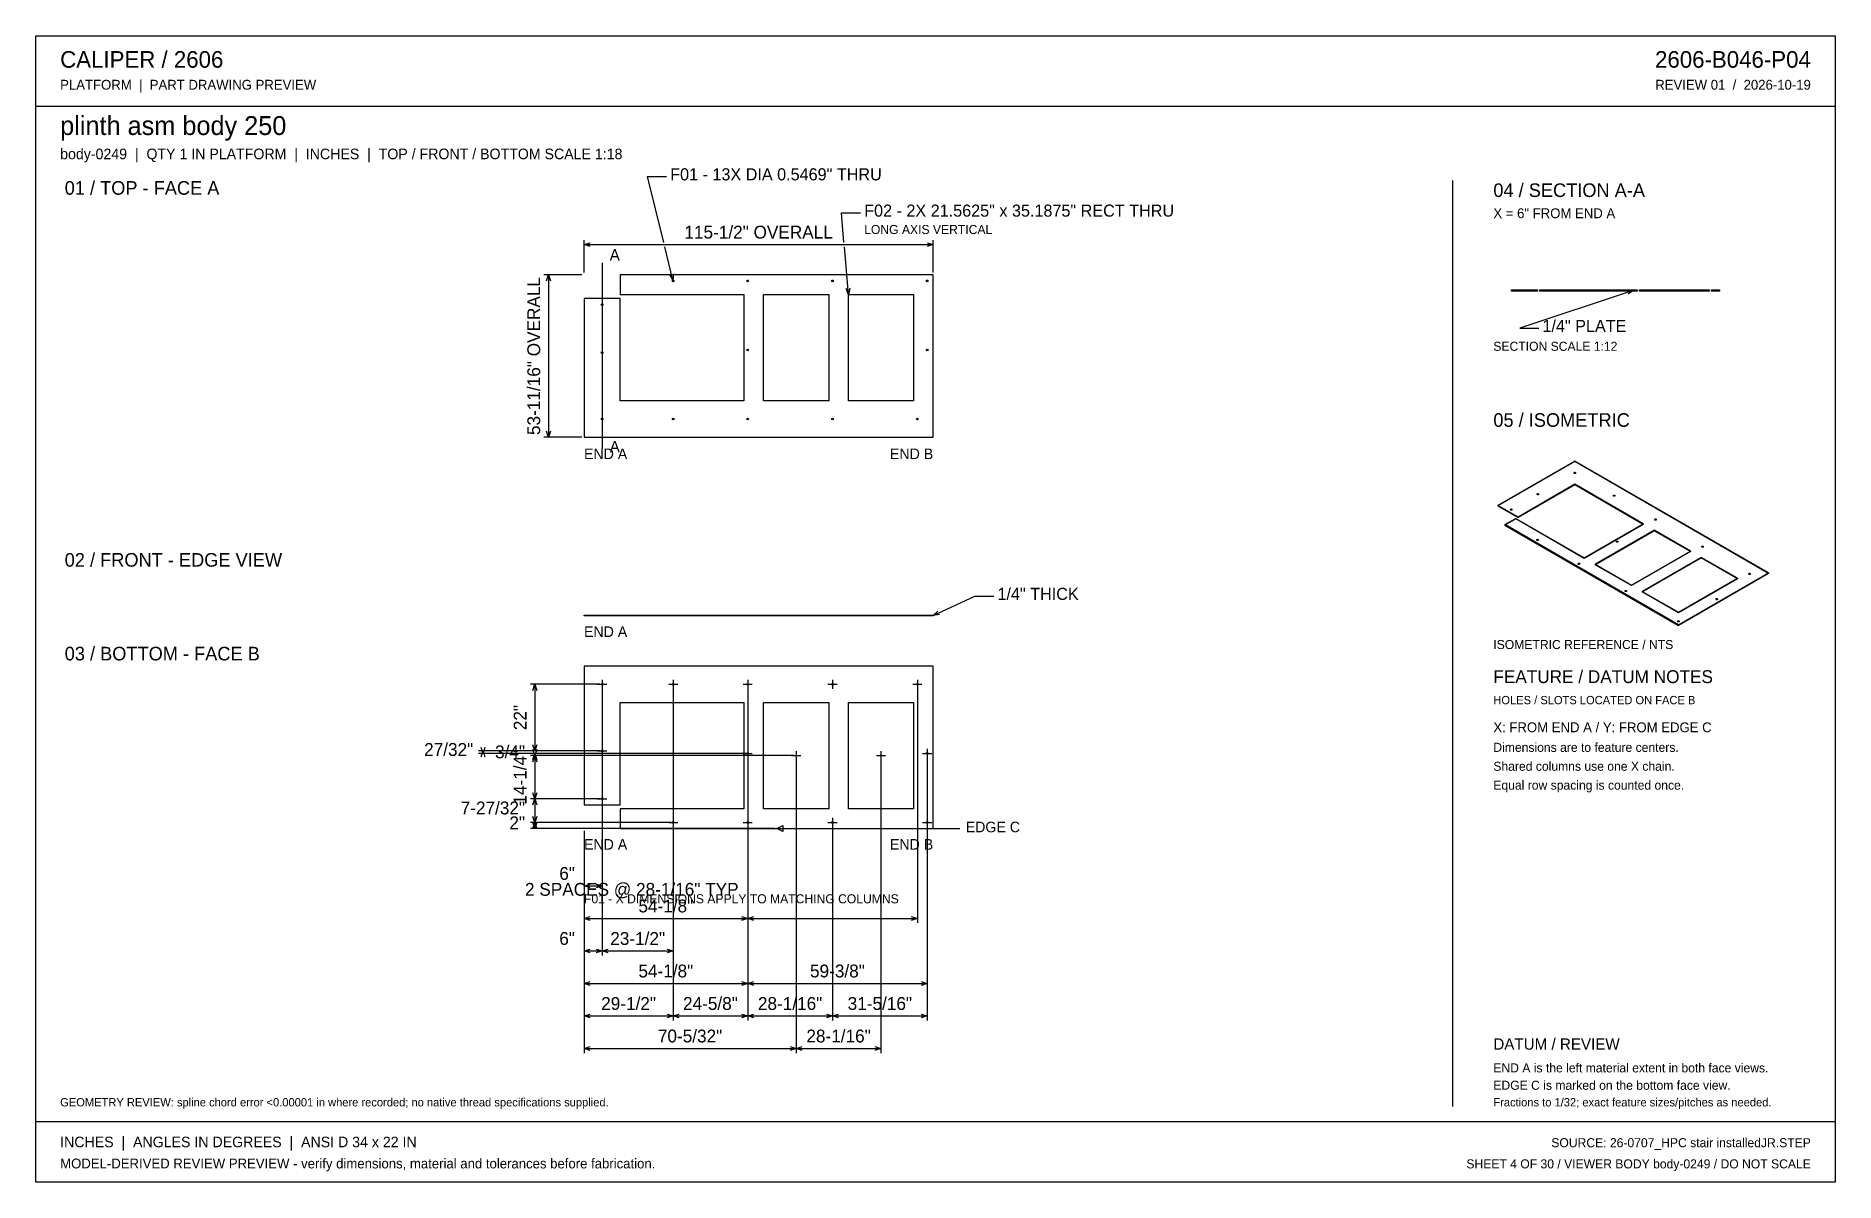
# Model space of a CAD drawing. Header units: inches. Extents: x 8 to 604, y 8 to 388.
import ezdxf
from ezdxf.enums import TextEntityAlignment as Align

# ---------------------------------------------------------------- set-up
doc = ezdxf.new("R2010")
doc.units = ezdxf.units.IN
doc.header["$MEASUREMENT"] = 0

msp = doc.modelspace()

# ---------------------------------------------------------------- texts
at = {"layer": 'ANNOTATION'}
for s, height, p in [('CALIPER / 2606', 5.5, (16.5, 377)), ('PLATFORM  |  PART DRAWING PREVIEW', 3.25, (16.5, 369.75)), ('plinth asm body 250', 6.25, (16.5, 354.75)), ('body-0249  |  QTY 1 IN PLATFORM  |  INCHES  |  TOP / FRONT / BOTTOM SCALE 1:18', 3.5, (16.5, 346.75)), ('01 / TOP - FACE A', 4.5, (18, 335)), ('F01 - 13X DIA 0.5469" THRU', 4, (218.25, 339.75)), ('04 / SECTION A-A', 4.5, (490.5, 334.25)), ('F02 - 2X 21.5625" x 35.1875" RECT THRU', 4, (282.41, 327.75)), ('X = 6" FROM END A', 3.25, (490.5, 327.25)), ('LONG AXIS VERTICAL', 3, (282.41, 322)), ('A', 3.75, (198.25, 313.25)), ('1/4" PLATE', 4, (506.75, 289.62)), ('SECTION SCALE 1:12', 3, (490.5, 283.38)), ('05 / ISOMETRIC', 4.5, (490.5, 258.25)), ('END A', 3.5, (189.75, 247.56)), ('A', 3.75, (198.25, 249.81)), ('02 / FRONT - EDGE VIEW', 4.5, (18, 212)), ('1/4" THICK', 4, (326.5, 201)), ('END A', 3.5, (189.75, 188.75)), ('03 / BOTTOM - FACE B', 4.5, (18, 181)), ('ISOMETRIC REFERENCE / NTS', 3, (490.5, 184.75)), ('FEATURE / DATUM NOTES', 4.25, (490.5, 173.5)), ('HOLES / SLOTS LOCATED ON FACE B', 2.75, (490.5, 166.5)), ('X: FROM END A / Y: FROM EDGE C', 3.25, (490.5, 157.25)), ('Dimensions are to feature centers.', 3, (490.5, 150.75)), ('Shared columns use one X chain.', 3, (490.5, 144.5)), ('Equal row spacing is counted once.', 3, (490.5, 138.25)), ('EDGE C', 3.5, (316, 124.16)), ('END A', 3.5, (189.75, 118.41)), ('F01 - X DIMENSIONS APPLY TO MATCHING COLUMNS', 3, (189.75, 100.66)), ('DATUM / REVIEW', 3.75, (490.5, 52.25)), ('END A is the left material extent in both face views.', 3, (490.5, 44.75)), ('EDGE C is marked on the bottom face view.', 3, (490.5, 39)), ('GEOMETRY REVIEW: spline chord error <0.00001 in where recorded; no native thread specifications supplied.', 2.75, (16.5, 33.5)), ('Fractions to 1/32; exact feature sizes/pitches as needed.', 2.75, (490.5, 33.5)), ('INCHES  |  ANGLES IN DEGREES  |  ANSI D 34 x 22 IN', 3.5, (16.5, 20)), ('MODEL-DERIVED REVIEW PREVIEW - verify dimensions, material and tolerances before fabrication.', 3.25, (16.5, 13))]:
    msp.add_text(s, height=height, dxfattribs=at).set_placement(p)
for s, height, p in [('2606-B046-P04', 5.5, (595.5, 377)), ('REVIEW 01  /  2026-10-19', 3.25, (595.5, 369.75)), ('END B', 3.5, (305.25, 247.56)), ('27/32"', 4.25, (153.11, 149.42)), ('3/4"', 4.25, (170.25, 148.63)), ('7-27/32"', 4.25, (170.25, 130.08)), ('2"', 4.25, (170.25, 125.16)), ('END B', 3.5, (305.25, 118.41)), ('2 SPACES @ 28-1/16" TYP', 4.25, (240.88, 103.16)), ('6"', 4.25, (186.75, 108.41)), ('6"', 4.25, (186.75, 86.91)), ('SOURCE: 26-0707_HPC stair installedJR.STEP', 3, (595.5, 20)), ('SHEET 4 OF 30 / VIEWER BODY body-0249 / DO NOT SCALE', 3, (595.5, 13))]:
    msp.add_text(s, height=height, dxfattribs=at).set_placement(p, align=Align.RIGHT)
for s, p in [('115-1/2" OVERALL', (247.5, 320.5)), ('54-1/8"', (216.81, 97.66)), ('23-1/2"', (207.5, 86.91)), ('54-1/8"', (216.81, 76.16)), ('59-3/8"', (273.56, 76.16)), ('29-1/2"', (204.5, 65.41)), ('24-5/8"', (231.56, 65.41)), ('28-1/16"', (257.91, 65.41)), ('31-5/16"', (287.59, 65.41)), ('70-5/32"', (224.83, 54.66)), ('28-1/16"', (273.94, 54.66))]:
    msp.add_text(s, height=4.25, dxfattribs=at).set_placement(p, align=Align.CENTER)
for s, p in [('53-11/16" OVERALL', (175.25, 281.66)), ('22"', (170.75, 162.09)), ('14-1/4"', (170.75, 142.38))]:
    msp.add_text(s, height=4.25, rotation=90, dxfattribs=at).set_placement(p, align=Align.CENTER)

# ---------------------------------------------------------------- linework, layer by layer
at = {"layer": 'ANNOTATION'}
for p, q in [((216.11, 319.23), (210.75, 341)), ((210.75, 341), (217, 341)), ((275.73, 319.25), (274.91, 329)), ((274.91, 329), (281.16, 329)), ((189.75, 309.25), (189.75, 320)), ((189.75, 318.5), (191.75, 319.12)), ((189.75, 318.5), (305.25, 318.5)), ((191.75, 317.88), (189.75, 318.5)), ((219.18, 306.77), (216.47, 317.77)), ((277.19, 302), (275.86, 317.75)), ((303.25, 319.12), (305.25, 318.5)), ((305.25, 318.5), (303.25, 317.88)), ((305.25, 309.25), (305.25, 320)), ((195.75, 312.5), (195.75, 251.06)), ((189, 308.5), (176.5, 308.5)), ((177.38, 306.5), (178, 308.5)), ((178, 308.5), (178, 254.81)), ((178, 308.5), (178.62, 306.5)), ((219.18, 306.77), (218.1, 308.56)), ((219.31, 308.86), (219.18, 306.77)), ((277.19, 302), (276.4, 303.94)), ((277.64, 304.05), (277.19, 302)), ((536.75, 303.31), (499.25, 290.88)), ((534.65, 303.28), (536.75, 303.31)), ((536.75, 303.31), (535.05, 302.09)), ((499.25, 290.88), (505.5, 290.88)), ((178, 254.81), (177.38, 256.81)), ((178.62, 256.81), (178, 254.81)), ((189, 254.81), (176.5, 254.81)), ((305.25, 195.88), (319, 202.25)), ((305.25, 195.88), (306.8, 197.28)), ((319, 202.25), (325.25, 202.25)), ((307.33, 196.15), (305.25, 195.88)), ((195, 173.09), (172, 173.09)), ((172.88, 171.09), (173.5, 173.09)), ((173.5, 173.09), (173.5, 151.09)), ((173.5, 173.09), (174.12, 171.09)), ((194.25, 173.09), (197.25, 173.09)), ((195.75, 174.59), (195.75, 171.59)), ((217.75, 173.09), (220.75, 173.09)), ((219.25, 174.59), (219.25, 171.59)), ((242.38, 173.09), (245.38, 173.09)), ((243.88, 174.59), (243.88, 171.59)), ((270.44, 173.09), (273.44, 173.09)), ((271.94, 174.59), (271.94, 171.59)), ((298.5, 173.09), (301.5, 173.09)), ((300, 174.59), (300, 171.59)), ((195.75, 172.34), (195.75, 83.41)), ((195.75, 172.34), (195.75, 83.41)), ((219.25, 172.34), (219.25, 83.41)), ((243.88, 172.34), (243.88, 94.16)), ((243.88, 172.34), (243.88, 94.16)), ((300, 172.34), (300, 94.16)), ((195, 151.09), (154.86, 151.09)), ((243.13, 150.25), (154.86, 150.25)), ((156.36, 150.25), (155.73, 152.25)), ((155.73, 149.09), (156.36, 151.09)), ((156.98, 152.25), (156.36, 150.25)), ((156.36, 151.09), (156.36, 150.25)), ((156.36, 151.09), (156.98, 149.09)), ((195, 151.09), (172, 151.09)), ((243.13, 150.25), (172, 150.25)), ((259.16, 149.5), (172, 149.5)), ((259.16, 149.5), (172, 149.5)), ((173.5, 151.09), (172.88, 153.09)), ((173.5, 149.5), (172.88, 151.5)), ((172.88, 148.25), (173.5, 150.25)), ((172.88, 147.5), (173.5, 149.5)), ((174.12, 153.09), (173.5, 151.09)), ((174.12, 151.5), (173.5, 149.5)), ((173.5, 150.25), (173.5, 149.5)), ((173.5, 150.25), (174.12, 148.25)), ((173.5, 149.5), (173.5, 135.26)), ((173.5, 149.5), (174.12, 147.5)), ((194.25, 151.09), (197.25, 151.09)), ((195.75, 152.59), (195.75, 149.59)), ((242.38, 150.25), (245.38, 150.25)), ((243.88, 151.75), (243.88, 148.75)), ((243.88, 149.5), (243.88, 72.66)), ((243.88, 149.5), (243.88, 72.66)), ((258.41, 149.5), (261.41, 149.5)), ((259.91, 151), (259.91, 148)), ((259.91, 148.75), (259.91, 51.16)), ((259.91, 148.75), (259.91, 51.16)), ((286.47, 149.5), (289.47, 149.5)), ((287.97, 151), (287.97, 148)), ((287.97, 148.75), (287.97, 51.16)), ((301.75, 150.25), (304.75, 150.25)), ((303.25, 151.75), (303.25, 148.75)), ((303.25, 149.5), (303.25, 72.66)), ((173.5, 135.26), (172.88, 137.26)), ((174.12, 137.26), (173.5, 135.26)), ((195, 135.26), (172, 135.26)), ((195, 135.26), (172, 135.26)), ((172.88, 133.26), (173.5, 135.26)), ((173.5, 135.26), (173.5, 127.41)), ((173.5, 135.26), (174.12, 133.26)), ((194.25, 135.26), (197.25, 135.26)), ((195.75, 136.76), (195.75, 133.76)), ((195.75, 134.51), (195.75, 104.91)), ((218.5, 127.41), (172, 127.41)), ((218.5, 127.41), (172, 127.41)), ((252.75, 125.41), (172, 125.41)), ((173.5, 127.41), (172.88, 129.41)), ((172.88, 125.41), (173.5, 127.41)), ((173.5, 125.41), (172.88, 127.41)), ((174.12, 129.41), (173.5, 127.41)), ((173.5, 127.41), (173.5, 125.41)), ((173.5, 127.41), (174.12, 125.41)), ((174.12, 127.41), (173.5, 125.41)), ((217.75, 127.41), (220.75, 127.41)), ((219.25, 128.91), (219.25, 125.91)), ((219.25, 126.66), (219.25, 61.91)), ((219.25, 126.66), (219.25, 61.91)), ((242.38, 127.41), (245.38, 127.41)), ((243.88, 128.91), (243.88, 125.91)), ((243.88, 126.66), (243.88, 61.91)), ((243.88, 126.66), (243.88, 61.91)), ((253.5, 125.41), (255.5, 126.41)), ((253.5, 125.41), (314, 125.41)), ((255.5, 124.41), (253.5, 125.41)), ((255.5, 126.41), (255.5, 124.41)), ((270.44, 127.41), (273.44, 127.41)), ((271.94, 128.91), (271.94, 125.91)), ((271.94, 126.66), (271.94, 61.91)), ((271.94, 126.66), (271.94, 61.91)), ((301.75, 127.41), (304.75, 127.41)), ((303.25, 128.91), (303.25, 125.91)), ((303.25, 126.66), (303.25, 61.91)), ((189.75, 124.66), (189.75, 104.91)), ((189.75, 124.66), (189.75, 94.16)), ((189.75, 124.66), (189.75, 83.41)), ((189.75, 124.66), (189.75, 72.66)), ((189.75, 124.66), (189.75, 61.91)), ((189.75, 124.66), (189.75, 51.16)), ((189.75, 106.41), (191.75, 107.03)), ((189.75, 106.41), (195.75, 106.41)), ((191.75, 105.78), (189.75, 106.41)), ((193.75, 107.03), (195.75, 106.41)), ((195.75, 106.41), (193.75, 105.78)), ((189.75, 95.66), (191.75, 96.28)), ((189.75, 95.66), (243.88, 95.66)), ((191.75, 95.03), (189.75, 95.66)), ((241.88, 96.28), (243.88, 95.66)), ((243.88, 95.66), (241.88, 95.03)), ((243.88, 95.66), (245.88, 96.28)), ((243.88, 95.66), (300, 95.66)), ((245.88, 95.03), (243.88, 95.66)), ((298, 96.28), (300, 95.66)), ((300, 95.66), (298, 95.03)), ((189.75, 84.91), (191.75, 85.53)), ((189.75, 84.91), (195.75, 84.91)), ((191.75, 84.28), (189.75, 84.91)), ((193.75, 85.53), (195.75, 84.91)), ((195.75, 84.91), (193.75, 84.28)), ((195.75, 84.91), (197.75, 85.53)), ((195.75, 84.91), (219.25, 84.91)), ((197.75, 84.28), (195.75, 84.91)), ((217.25, 85.53), (219.25, 84.91)), ((219.25, 84.91), (217.25, 84.28)), ((189.75, 74.16), (191.75, 74.78)), ((189.75, 74.16), (243.88, 74.16)), ((191.75, 73.53), (189.75, 74.16)), ((241.88, 74.78), (243.88, 74.16)), ((243.88, 74.16), (241.88, 73.53)), ((243.88, 74.16), (245.88, 74.78)), ((243.88, 74.16), (303.25, 74.16)), ((245.88, 73.53), (243.88, 74.16)), ((301.25, 74.78), (303.25, 74.16)), ((303.25, 74.16), (301.25, 73.53)), ((189.75, 63.41), (191.75, 64.03)), ((189.75, 63.41), (219.25, 63.41)), ((191.75, 62.78), (189.75, 63.41)), ((217.25, 64.03), (219.25, 63.41)), ((219.25, 63.41), (217.25, 62.78)), ((219.25, 63.41), (221.25, 64.03)), ((219.25, 63.41), (243.88, 63.41)), ((221.25, 62.78), (219.25, 63.41)), ((241.88, 64.03), (243.88, 63.41)), ((243.88, 63.41), (241.88, 62.78)), ((243.88, 63.41), (245.88, 64.03)), ((243.88, 63.41), (271.94, 63.41)), ((245.88, 62.78), (243.88, 63.41)), ((269.94, 64.03), (271.94, 63.41)), ((271.94, 63.41), (269.94, 62.78)), ((271.94, 63.41), (273.94, 64.03)), ((271.94, 63.41), (303.25, 63.41)), ((273.94, 62.78), (271.94, 63.41)), ((301.25, 64.03), (303.25, 63.41)), ((303.25, 63.41), (301.25, 62.78)), ((189.75, 52.66), (191.75, 53.28)), ((189.75, 52.66), (259.91, 52.66)), ((191.75, 52.03), (189.75, 52.66)), ((257.91, 53.28), (259.91, 52.66)), ((259.91, 52.66), (257.91, 52.03)), ((259.91, 52.66), (261.91, 53.28)), ((259.91, 52.66), (287.97, 52.66)), ((261.91, 52.03), (259.91, 52.66)), ((285.97, 53.28), (287.97, 52.66)), ((287.97, 52.66), (285.97, 52.03))]:
    msp.add_line(p, q, dxfattribs=at)
at = {"layer": 'OUTLINE'}
for p, q in [((8.5, 387.5), (603.5, 387.5)), ((8.5, 8.5), (8.5, 387.5)), ((603.5, 387.5), (603.5, 8.5)), ((8.5, 364.25), (603.5, 364.25)), ((477, 339.75), (477, 33.5)), ((305.25, 308.5), (201.75, 308.5)), ((201.75, 308.5), (201.75, 302)), ((305.25, 254.81), (305.25, 308.5)), ((496.48, 303.5), (505.07, 303.5)), ((496.48, 303.12), (496.48, 303.5)), ((497.23, 303.12), (497.61, 303.5)), ((499.23, 303.12), (499.61, 303.5)), ((501.23, 303.12), (501.61, 303.5)), ((503.23, 303.12), (503.61, 303.5)), ((505.07, 303.5), (505.07, 303.12)), ((505.89, 303.5), (538.07, 303.5)), ((505.89, 303.12), (505.89, 303.5)), ((506.64, 303.12), (507.02, 303.5)), ((508.64, 303.12), (509.02, 303.5)), ((510.64, 303.12), (511.02, 303.5)), ((512.64, 303.12), (513.02, 303.5)), ((514.64, 303.12), (515.02, 303.5)), ((516.64, 303.12), (517.02, 303.5)), ((518.64, 303.12), (519.02, 303.5)), ((520.64, 303.12), (521.02, 303.5)), ((522.64, 303.12), (523.02, 303.5)), ((524.64, 303.12), (525.02, 303.5)), ((526.64, 303.12), (527.02, 303.5)), ((528.64, 303.12), (529.02, 303.5)), ((530.64, 303.12), (531.02, 303.5)), ((532.64, 303.12), (533.02, 303.5)), ((534.64, 303.12), (535.02, 303.5)), ((536.64, 303.12), (537.02, 303.5)), ((538.07, 303.5), (538.07, 303.12)), ((538.89, 303.5), (561.83, 303.5)), ((538.89, 303.12), (538.89, 303.5)), ((539.64, 303.12), (540.02, 303.5)), ((541.64, 303.12), (542.02, 303.5)), ((543.64, 303.12), (544.02, 303.5)), ((545.64, 303.12), (546.02, 303.5)), ((547.64, 303.12), (548.02, 303.5)), ((549.64, 303.12), (550.02, 303.5)), ((551.64, 303.12), (552.02, 303.5)), ((553.64, 303.12), (554.02, 303.5)), ((555.64, 303.12), (556.02, 303.5)), ((557.64, 303.12), (558.02, 303.5)), ((559.64, 303.12), (560.02, 303.5)), ((561.64, 303.12), (561.83, 303.5)), ((561.83, 303.5), (561.83, 303.12)), ((562.65, 303.5), (565.24, 303.5)), ((562.65, 303.12), (562.65, 303.5)), ((563.4, 303.12), (563.78, 303.5)), ((565.24, 303.5), (565.24, 303.12)), ((201.75, 300.65), (189.75, 300.65)), ((189.75, 300.65), (189.75, 254.81)), ((201.75, 302), (242.62, 302)), ((201.75, 266.81), (201.75, 300.65)), ((242.62, 302), (242.62, 266.81)), ((249.12, 266.81), (249.12, 302)), ((249.12, 302), (270.69, 302)), ((270.69, 302), (270.69, 266.81)), ((277.19, 266.81), (277.19, 302)), ((277.19, 302), (298.75, 302)), ((298.75, 302), (298.75, 266.81)), ((505.07, 303.12), (496.48, 303.12)), ((538.07, 303.12), (505.89, 303.12)), ((561.83, 303.12), (538.89, 303.12)), ((565.24, 303.12), (562.65, 303.12)), ((242.62, 266.81), (201.75, 266.81)), ((270.69, 266.81), (249.12, 266.81)), ((298.75, 266.81), (277.19, 266.81)), ((189.75, 254.81), (305.25, 254.81)), ((517.43, 246.92), (492, 232.24)), ((517.43, 246.76), (492, 232.08)), ((517.43, 246.76), (517.43, 246.92)), ((581.5, 209.93), (517.43, 246.92)), ((581.5, 209.77), (517.43, 246.76)), ((517.43, 239.24), (498.66, 228.4)), ((517.43, 239.08), (498.66, 228.24)), ((517.21, 243.09), (517.22, 243.1)), ((517.21, 243.08), (517.21, 243.09)), ((517.21, 243.09), (517.21, 243.09)), ((517.21, 243.07), (517.21, 243.08)), ((517.22, 243.06), (517.21, 243.07)), ((517.21, 243.07), (517.21, 243.07)), ((517.21, 242.93), (517.22, 242.94)), ((517.21, 242.92), (517.21, 242.93)), ((517.21, 242.93), (517.21, 242.93)), ((517.21, 242.91), (517.21, 242.92)), ((517.22, 242.9), (517.21, 242.91)), ((517.21, 242.91), (517.21, 242.91)), ((517.22, 243.11), (517.22, 243.12)), ((517.22, 243.12), (517.23, 243.12)), ((517.22, 243.1), (517.22, 243.11)), ((517.22, 243.11), (517.22, 243.11)), ((517.22, 243.05), (517.22, 243.06)), ((517.22, 243.06), (517.22, 243.06)), ((517.23, 243.04), (517.22, 243.05)), ((517.22, 243.05), (517.22, 243.05)), ((517.22, 242.95), (517.22, 242.96)), ((517.22, 242.96), (517.23, 242.96)), ((517.22, 242.94), (517.22, 242.95)), ((517.22, 242.94), (517.22, 242.94)), ((517.22, 242.89), (517.22, 242.9)), ((517.22, 242.9), (517.22, 242.9)), ((517.22, 242.88), (517.22, 242.89)), ((517.23, 242.88), (517.22, 242.88)), ((517.23, 243.13), (517.24, 243.14)), ((517.23, 243.12), (517.23, 243.13)), ((517.23, 243.13), (517.23, 243.13)), ((517.23, 243.03), (517.23, 243.04)), ((517.24, 243.02), (517.23, 243.03)), ((517.23, 243.03), (517.23, 243.03)), ((517.23, 242.97), (517.24, 242.98)), ((517.23, 242.96), (517.23, 242.97)), ((517.23, 242.97), (517.23, 242.97)), ((517.23, 242.87), (517.23, 242.88)), ((517.24, 242.86), (517.23, 242.87)), ((517.23, 242.87), (517.23, 242.87)), ((517.24, 243.14), (517.25, 243.15)), ((517.24, 243.14), (517.24, 243.14)), ((517.25, 243.01), (517.24, 243.02)), ((517.24, 243.02), (517.24, 243.02)), ((517.24, 242.98), (517.25, 242.99)), ((517.24, 242.98), (517.24, 242.98)), ((517.25, 242.85), (517.24, 242.86)), ((517.24, 242.86), (517.24, 242.86)), ((517.25, 243.15), (517.26, 243.15)), ((517.26, 243.01), (517.25, 243.01)), ((517.25, 242.99), (517.26, 242.99)), ((517.26, 242.85), (517.25, 242.85)), ((517.26, 243.15), (517.26, 243.16)), ((517.26, 243.16), (517.27, 243.16)), ((517.26, 243), (517.26, 243.01)), ((517.26, 242.99), (517.26, 243)), ((517.26, 243), (517.27, 243)), ((517.27, 243), (517.26, 243)), ((517.26, 242.84), (517.26, 242.85)), ((517.27, 242.84), (517.26, 242.84)), ((517.27, 243.16), (517.28, 243.17)), ((517.27, 243), (517.28, 243.01)), ((517.28, 242.99), (517.27, 243)), ((517.28, 242.83), (517.27, 242.84)), ((517.28, 243.17), (517.29, 243.18)), ((517.28, 243.17), (517.28, 243.17)), ((517.28, 243.01), (517.29, 243.02)), ((517.28, 243.01), (517.28, 243.01)), ((517.29, 242.99), (517.28, 242.99)), ((517.28, 242.99), (517.28, 242.99)), ((517.28, 242.83), (517.28, 242.99)), ((517.29, 242.83), (517.28, 242.83)), ((517.28, 242.83), (517.28, 242.83)), ((517.29, 243.18), (517.3, 243.18)), ((517.29, 243.02), (517.3, 243.02)), ((517.3, 242.98), (517.29, 242.99)), ((517.3, 242.82), (517.29, 242.83)), ((517.3, 243.18), (517.31, 243.18)), ((517.3, 243.02), (517.31, 243.02)), ((517.31, 242.98), (517.3, 242.98)), ((517.31, 242.82), (517.3, 242.82)), ((517.31, 243.18), (517.32, 243.19)), ((517.31, 243.02), (517.32, 243.03)), ((517.32, 242.97), (517.31, 242.98)), ((517.32, 242.81), (517.31, 242.82)), ((517.32, 243.19), (517.33, 243.19)), ((517.32, 243.03), (517.33, 243.03)), ((517.33, 242.97), (517.32, 242.97)), ((517.33, 242.81), (517.32, 242.81)), ((517.33, 243.19), (517.34, 243.19)), ((517.33, 243.03), (517.34, 243.03)), ((517.34, 242.97), (517.33, 242.97)), ((517.34, 242.81), (517.33, 242.81)), ((517.34, 243.19), (517.35, 243.2)), ((517.34, 243.03), (517.35, 243.04)), ((517.35, 242.97), (517.34, 242.97)), ((517.35, 242.81), (517.34, 242.81)), ((517.35, 243.2), (517.36, 243.2)), ((517.35, 243.04), (517.36, 243.04)), ((517.36, 242.96), (517.35, 242.97)), ((517.36, 242.8), (517.35, 242.81)), ((517.36, 243.2), (517.37, 243.2)), ((517.36, 243.04), (517.37, 243.04)), ((517.37, 242.96), (517.36, 242.96)), ((517.37, 242.8), (517.36, 242.8)), ((517.37, 243.2), (517.38, 243.2)), ((517.37, 243.04), (517.38, 243.04)), ((517.38, 242.96), (517.37, 242.96)), ((517.38, 242.8), (517.37, 242.8)), ((517.38, 243.2), (517.39, 243.2)), ((517.38, 243.04), (517.39, 243.04)), ((517.39, 242.96), (517.38, 242.96)), ((517.39, 242.8), (517.38, 242.8)), ((517.39, 243.2), (517.4, 243.2)), ((517.39, 243.04), (517.4, 243.04)), ((517.4, 242.96), (517.39, 242.96)), ((517.4, 242.8), (517.39, 242.8)), ((517.4, 243.2), (517.41, 243.2)), ((517.4, 243.04), (517.41, 243.04)), ((517.41, 242.96), (517.4, 242.96)), ((517.41, 242.8), (517.4, 242.8)), ((517.41, 243.2), (517.42, 243.2)), ((517.41, 243.04), (517.42, 243.04)), ((517.42, 242.96), (517.41, 242.96)), ((517.42, 242.8), (517.41, 242.8)), ((517.42, 243.2), (517.43, 243.2)), ((517.42, 243.04), (517.43, 243.04)), ((517.43, 242.96), (517.42, 242.96)), ((517.43, 242.8), (517.42, 242.8)), ((517.43, 243.2), (517.44, 243.2)), ((517.43, 243.04), (517.44, 243.04)), ((517.44, 242.96), (517.43, 242.96)), ((517.44, 242.8), (517.43, 242.8)), ((540.1, 226.15), (517.43, 239.24)), ((517.43, 239.24), (517.43, 239.08)), ((540.1, 225.99), (517.43, 239.08)), ((517.44, 243.2), (517.45, 243.2)), ((517.44, 243.04), (517.45, 243.04)), ((517.45, 242.96), (517.44, 242.96)), ((517.45, 242.8), (517.44, 242.8)), ((517.45, 243.2), (517.46, 243.2)), ((517.45, 243.04), (517.46, 243.04)), ((517.46, 242.96), (517.45, 242.96)), ((517.46, 242.8), (517.45, 242.8)), ((517.46, 243.2), (517.47, 243.2)), ((517.46, 243.04), (517.47, 243.04)), ((517.47, 242.96), (517.46, 242.96)), ((517.47, 242.8), (517.46, 242.8)), ((517.47, 243.2), (517.48, 243.2)), ((517.47, 243.04), (517.48, 243.04)), ((517.48, 242.96), (517.47, 242.96)), ((517.48, 242.8), (517.47, 242.8)), ((517.48, 243.2), (517.49, 243.2)), ((517.48, 243.04), (517.49, 243.04)), ((517.49, 242.96), (517.48, 242.96)), ((517.49, 242.8), (517.48, 242.8)), ((517.49, 243.2), (517.5, 243.2)), ((517.49, 243.04), (517.5, 243.04)), ((517.5, 242.96), (517.49, 242.96)), ((517.5, 242.8), (517.49, 242.8)), ((517.5, 243.2), (517.51, 243.2)), ((517.5, 243.04), (517.51, 243.04)), ((517.51, 242.97), (517.5, 242.96)), ((517.51, 242.81), (517.5, 242.8)), ((517.51, 243.2), (517.52, 243.19)), ((517.51, 243.04), (517.52, 243.03)), ((517.52, 242.97), (517.51, 242.97)), ((517.52, 242.81), (517.51, 242.81)), ((517.52, 243.19), (517.53, 243.19)), ((517.52, 243.03), (517.53, 243.03)), ((517.53, 242.97), (517.52, 242.97)), ((517.53, 242.81), (517.52, 242.81)), ((517.53, 243.19), (517.54, 243.19)), ((517.53, 243.03), (517.54, 243.03)), ((517.54, 242.97), (517.53, 242.97)), ((517.54, 242.81), (517.53, 242.81)), ((517.54, 243.19), (517.55, 243.18)), ((517.54, 243.03), (517.55, 243.02)), ((517.55, 242.98), (517.54, 242.97)), ((517.55, 242.82), (517.54, 242.81)), ((517.55, 243.18), (517.56, 243.18)), ((517.55, 243.02), (517.56, 243.02)), ((517.56, 242.98), (517.55, 242.98)), ((517.56, 242.82), (517.55, 242.82)), ((517.56, 243.18), (517.56, 243.18)), ((517.56, 243.18), (517.57, 243.17)), ((517.56, 243.02), (517.56, 243.02)), ((517.56, 243.02), (517.57, 243.01)), ((517.57, 242.99), (517.56, 242.99)), ((517.56, 242.99), (517.56, 242.98)), ((517.57, 242.83), (517.56, 242.83)), ((517.56, 242.83), (517.56, 242.82)), ((517.57, 243.17), (517.58, 243.17)), ((517.57, 243.01), (517.58, 243.01)), ((517.58, 242.99), (517.57, 242.99)), ((517.58, 242.83), (517.57, 242.83)), ((517.58, 243.01), (517.58, 243.17)), ((517.58, 243.17), (517.59, 243.16)), ((517.58, 243.01), (517.59, 243)), ((517.59, 243), (517.58, 242.99)), ((517.59, 242.84), (517.58, 242.83)), ((517.59, 243.16), (517.59, 243.16)), ((517.59, 243.16), (517.6, 243.15)), ((517.6, 243.01), (517.59, 243)), ((517.59, 243), (517.59, 243)), ((517.59, 243), (517.6, 242.99)), ((517.59, 243), (517.59, 243)), ((517.6, 242.85), (517.59, 242.84)), ((517.59, 242.84), (517.59, 242.84)), ((517.6, 243.15), (517.61, 243.15)), ((517.61, 243.01), (517.6, 243.01)), ((517.6, 242.99), (517.61, 242.99)), ((517.61, 242.85), (517.6, 242.85)), ((517.61, 243.15), (517.61, 243.14)), ((517.61, 243.14), (517.62, 243.14)), ((517.62, 243.02), (517.61, 243.02)), ((517.61, 243.02), (517.61, 243.01)), ((517.61, 242.99), (517.61, 242.98)), ((517.61, 242.98), (517.62, 242.98)), ((517.62, 242.86), (517.61, 242.86)), ((517.61, 242.86), (517.61, 242.85)), ((517.62, 243.14), (517.62, 243.13)), ((517.62, 243.13), (517.63, 243.13)), ((517.63, 243.03), (517.62, 243.03)), ((517.62, 243.03), (517.62, 243.02)), ((517.62, 242.98), (517.62, 242.97)), ((517.62, 242.97), (517.63, 242.97)), ((517.63, 242.87), (517.62, 242.87)), ((517.62, 242.87), (517.62, 242.86)), ((517.63, 243.13), (517.63, 243.12)), ((517.63, 243.12), (517.63, 243.12)), ((517.63, 243.12), (517.64, 243.11)), ((517.64, 243.05), (517.63, 243.05)), ((517.63, 243.05), (517.63, 243.04)), ((517.63, 243.04), (517.63, 243.03)), ((517.63, 242.97), (517.63, 242.96)), ((517.63, 242.96), (517.63, 242.96)), ((517.63, 242.96), (517.64, 242.95)), ((517.64, 242.89), (517.63, 242.88)), ((517.63, 242.88), (517.63, 242.88)), ((517.63, 242.88), (517.63, 242.87)), ((517.64, 243.11), (517.64, 243.11)), ((517.64, 243.11), (517.64, 243.1)), ((517.64, 243.1), (517.64, 243.09)), ((517.64, 243.09), (517.64, 243.09)), ((517.64, 243.09), (517.64, 243.08)), ((517.64, 243.08), (517.64, 243.07)), ((517.64, 243.07), (517.64, 243.07)), ((517.64, 243.07), (517.64, 243.06)), ((517.64, 243.06), (517.64, 243.06)), ((517.64, 243.06), (517.64, 243.05)), ((517.64, 242.95), (517.64, 242.94)), ((517.64, 242.94), (517.64, 242.94)), ((517.64, 242.94), (517.64, 242.93)), ((517.64, 242.93), (517.64, 242.93)), ((517.64, 242.93), (517.64, 242.92)), ((517.64, 242.92), (517.64, 242.91)), ((517.64, 242.91), (517.64, 242.91)), ((517.64, 242.91), (517.64, 242.9)), ((517.64, 242.9), (517.64, 242.9)), ((517.64, 242.9), (517.64, 242.89)), ((498.66, 228.4), (492, 232.24)), ((492, 232.24), (492, 232.08)), ((492, 232.08), (498.66, 228.24)), ((505.01, 236.05), (505.01, 236.06)), ((505.01, 236.06), (505.02, 236.06)), ((505.01, 236.04), (505.01, 236.05)), ((505.01, 236.05), (505.01, 236.05)), ((505.01, 236.03), (505.01, 236.04)), ((505.01, 236.02), (505.01, 236.03)), ((505.01, 236.03), (505.01, 236.03)), ((505.01, 236.01), (505.01, 236.02)), ((505.01, 236.02), (505.01, 236.02)), ((505.02, 236), (505.01, 236.01)), ((505.01, 235.89), (505.01, 235.9)), ((505.01, 235.9), (505.02, 235.9)), ((505.01, 235.88), (505.01, 235.89)), ((505.01, 235.89), (505.01, 235.89)), ((505.01, 235.87), (505.01, 235.88)), ((505.01, 235.86), (505.01, 235.87)), ((505.01, 235.87), (505.01, 235.87)), ((505.01, 235.85), (505.01, 235.86)), ((505.01, 235.86), (505.01, 235.86)), ((505.02, 235.84), (505.01, 235.85)), ((505.02, 236.07), (505.02, 236.08)), ((505.02, 236.08), (505.03, 236.08)), ((505.02, 236.06), (505.02, 236.07)), ((505.02, 235.99), (505.02, 236)), ((505.02, 236), (505.02, 236)), ((505.03, 235.99), (505.02, 235.99)), ((505.02, 235.91), (505.02, 235.92)), ((505.02, 235.92), (505.03, 235.92)), ((505.02, 235.9), (505.02, 235.91)), ((505.02, 235.83), (505.02, 235.84)), ((505.02, 235.84), (505.02, 235.84)), ((505.03, 235.83), (505.02, 235.83)), ((505.03, 236.09), (505.04, 236.1)), ((505.03, 236.08), (505.03, 236.09)), ((505.03, 236.09), (505.03, 236.09)), ((505.03, 235.98), (505.03, 235.99)), ((505.04, 235.97), (505.03, 235.98)), ((505.03, 235.98), (505.03, 235.98)), ((505.03, 235.93), (505.04, 235.94)), ((505.03, 235.92), (505.03, 235.93)), ((505.03, 235.93), (505.03, 235.93)), ((505.03, 235.82), (505.03, 235.83)), ((505.04, 235.81), (505.03, 235.82)), ((505.03, 235.82), (505.03, 235.82)), ((505.04, 236.1), (505.05, 236.1)), ((505.05, 235.97), (505.04, 235.97)), ((505.04, 235.94), (505.05, 235.94)), ((505.05, 235.81), (505.04, 235.81)), ((505.05, 236.1), (505.05, 236.11)), ((505.05, 236.11), (505.06, 236.11)), ((505.05, 235.96), (505.05, 235.97)), ((505.06, 235.96), (505.05, 235.96)), ((505.05, 235.94), (505.05, 235.95)), ((505.05, 235.95), (505.06, 235.95)), ((505.05, 235.8), (505.05, 235.81)), ((505.06, 235.8), (505.05, 235.8)), ((505.06, 236.11), (505.06, 236.12)), ((505.06, 236.12), (505.07, 236.12)), ((505.06, 235.95), (505.06, 235.96)), ((505.06, 235.96), (505.07, 235.96)), ((505.06, 235.95), (505.06, 235.96)), ((505.07, 235.95), (505.06, 235.95)), ((505.06, 235.79), (505.06, 235.8)), ((505.07, 235.79), (505.06, 235.79)), ((505.07, 236.12), (505.08, 236.13)), ((505.07, 235.96), (505.08, 235.97)), ((505.08, 235.94), (505.07, 235.95)), ((505.07, 235.79), (505.07, 235.95)), ((505.08, 235.78), (505.07, 235.79)), ((505.08, 236.13), (505.09, 236.13)), ((505.08, 235.97), (505.09, 235.97)), ((505.09, 235.94), (505.08, 235.94)), ((505.09, 235.78), (505.08, 235.78)), ((505.09, 236.13), (505.1, 236.13)), ((505.09, 235.97), (505.1, 235.97)), ((505.1, 235.94), (505.09, 235.94)), ((505.1, 235.78), (505.09, 235.78)), ((505.1, 236.13), (505.1, 236.14)), ((505.1, 236.14), (505.11, 236.14)), ((505.1, 235.97), (505.1, 235.98)), ((505.1, 235.98), (505.11, 235.98)), ((505.1, 235.93), (505.1, 235.94)), ((505.11, 235.93), (505.1, 235.93)), ((505.1, 235.77), (505.1, 235.78)), ((505.11, 235.77), (505.1, 235.77)), ((505.11, 236.14), (505.12, 236.14)), ((505.11, 235.98), (505.12, 235.98)), ((505.12, 235.93), (505.11, 235.93)), ((505.12, 235.77), (505.11, 235.77)), ((505.12, 236.14), (505.13, 236.15)), ((505.12, 235.98), (505.13, 235.99)), ((505.13, 235.92), (505.12, 235.93)), ((505.13, 235.76), (505.12, 235.77)), ((505.13, 236.15), (505.14, 236.15)), ((505.13, 235.99), (505.14, 235.99)), ((505.14, 235.92), (505.13, 235.92)), ((505.14, 235.76), (505.13, 235.76)), ((505.14, 236.15), (505.15, 236.15)), ((505.14, 235.99), (505.15, 235.99)), ((505.15, 235.92), (505.14, 235.92)), ((505.15, 235.76), (505.14, 235.76)), ((505.15, 236.15), (505.16, 236.15)), ((505.15, 235.99), (505.16, 235.99)), ((505.16, 235.92), (505.15, 235.92)), ((505.16, 235.76), (505.15, 235.76)), ((505.16, 236.15), (505.17, 236.15)), ((505.16, 235.99), (505.17, 235.99)), ((505.17, 235.91), (505.16, 235.92)), ((505.17, 235.75), (505.16, 235.76)), ((505.17, 236.15), (505.18, 236.16)), ((505.17, 235.99), (505.18, 236)), ((505.18, 235.91), (505.17, 235.91)), ((505.18, 235.75), (505.17, 235.75)), ((505.18, 236.16), (505.19, 236.16)), ((505.18, 236), (505.19, 236)), ((505.19, 235.91), (505.18, 235.91)), ((505.19, 235.75), (505.18, 235.75)), ((505.19, 236.16), (505.2, 236.16)), ((505.19, 236), (505.2, 236)), ((505.2, 235.91), (505.19, 235.91)), ((505.2, 235.75), (505.19, 235.75)), ((505.2, 236.16), (505.21, 236.16)), ((505.2, 236), (505.21, 236)), ((505.21, 235.91), (505.2, 235.91)), ((505.21, 235.75), (505.2, 235.75)), ((505.21, 236.16), (505.22, 236.16)), ((505.21, 236), (505.22, 236)), ((505.22, 235.91), (505.21, 235.91)), ((505.22, 235.75), (505.21, 235.75)), ((505.22, 236.16), (505.23, 236.16)), ((505.22, 236), (505.23, 236)), ((505.23, 235.91), (505.22, 235.91)), ((505.23, 235.75), (505.22, 235.75)), ((505.23, 236.16), (505.24, 236.16)), ((505.23, 236), (505.24, 236)), ((505.24, 235.91), (505.23, 235.91)), ((505.24, 235.75), (505.23, 235.75)), ((505.24, 236.16), (505.25, 236.16)), ((505.24, 236), (505.25, 236)), ((505.25, 235.91), (505.24, 235.91)), ((505.25, 235.75), (505.24, 235.75)), ((505.25, 236.16), (505.27, 236.16)), ((505.25, 236), (505.27, 236)), ((505.27, 235.91), (505.25, 235.91)), ((505.27, 235.75), (505.25, 235.75)), ((505.27, 236.16), (505.28, 236.15)), ((505.27, 236), (505.28, 235.99)), ((505.28, 235.91), (505.27, 235.91)), ((505.28, 235.75), (505.27, 235.75)), ((505.28, 236.15), (505.29, 236.15)), ((505.28, 235.99), (505.29, 235.99)), ((505.29, 235.92), (505.28, 235.91)), ((505.29, 235.76), (505.28, 235.75)), ((505.29, 236.15), (505.3, 236.15)), ((505.29, 235.99), (505.3, 235.99)), ((505.3, 235.92), (505.29, 235.92)), ((505.3, 235.76), (505.29, 235.76)), ((505.3, 236.15), (505.31, 236.15)), ((505.3, 235.99), (505.31, 235.99)), ((505.31, 235.92), (505.3, 235.92)), ((505.31, 235.76), (505.3, 235.76)), ((505.31, 236.15), (505.32, 236.15)), ((505.31, 235.99), (505.32, 235.99)), ((505.32, 235.92), (505.31, 235.92)), ((505.32, 235.76), (505.31, 235.76)), ((505.32, 236.15), (505.32, 236.14)), ((505.32, 236.14), (505.33, 236.14)), ((505.32, 235.99), (505.32, 235.98)), ((505.32, 235.98), (505.33, 235.98)), ((505.33, 235.93), (505.32, 235.93)), ((505.32, 235.93), (505.32, 235.92)), ((505.33, 235.77), (505.32, 235.77)), ((505.32, 235.77), (505.32, 235.76)), ((505.33, 236.14), (505.34, 236.14)), ((505.33, 235.98), (505.34, 235.98)), ((505.34, 235.93), (505.33, 235.93)), ((505.34, 235.77), (505.33, 235.77)), ((505.34, 236.14), (505.35, 236.13)), ((505.34, 235.98), (505.35, 235.97)), ((505.35, 235.94), (505.34, 235.93)), ((505.35, 235.78), (505.34, 235.77)), ((505.35, 236.13), (505.36, 236.13)), ((505.35, 235.97), (505.36, 235.97)), ((505.36, 235.94), (505.35, 235.94)), ((505.36, 235.78), (505.35, 235.78)), ((505.36, 236.13), (505.37, 236.13)), ((505.36, 235.97), (505.37, 235.97)), ((505.37, 235.94), (505.36, 235.94)), ((505.37, 235.78), (505.36, 235.78)), ((505.37, 236.13), (505.38, 236.12)), ((505.37, 235.97), (505.38, 235.96)), ((505.38, 235.95), (505.37, 235.94)), ((505.38, 235.79), (505.37, 235.78)), ((505.38, 236.12), (505.38, 236.12)), ((505.38, 236.12), (505.39, 236.11)), ((505.38, 235.96), (505.38, 236.12)), ((505.39, 235.96), (505.38, 235.95)), ((505.38, 235.96), (505.38, 235.96)), ((505.38, 235.96), (505.39, 235.95)), ((505.38, 235.95), (505.38, 235.95)), ((505.39, 235.8), (505.38, 235.79)), ((505.38, 235.79), (505.38, 235.79)), ((505.39, 236.11), (505.4, 236.11)), ((505.4, 235.96), (505.39, 235.96)), ((505.39, 235.95), (505.4, 235.95)), ((505.4, 235.8), (505.39, 235.8)), ((505.4, 236.11), (505.4, 236.1)), ((505.4, 236.1), (505.41, 236.1)), ((505.41, 235.97), (505.4, 235.97)), ((505.4, 235.97), (505.4, 235.96)), ((505.4, 235.95), (505.4, 235.94)), ((505.4, 235.94), (505.41, 235.94)), ((505.41, 235.81), (505.4, 235.81)), ((505.4, 235.81), (505.4, 235.8)), ((505.41, 236.1), (505.41, 236.09)), ((505.41, 236.09), (505.42, 236.09)), ((505.42, 235.98), (505.41, 235.98)), ((505.41, 235.98), (505.41, 235.97)), ((505.41, 235.94), (505.41, 235.93)), ((505.41, 235.93), (505.42, 235.93)), ((505.42, 235.82), (505.41, 235.82)), ((505.41, 235.82), (505.41, 235.81)), ((505.42, 236.09), (505.42, 236.08)), ((505.42, 236.08), (505.43, 236.08)), ((505.43, 235.99), (505.42, 235.99)), ((505.42, 235.99), (505.42, 235.98)), ((505.42, 235.93), (505.42, 235.92)), ((505.42, 235.92), (505.43, 235.92)), ((505.43, 235.83), (505.42, 235.83)), ((505.42, 235.83), (505.42, 235.82)), ((505.43, 236.08), (505.43, 236.07)), ((505.43, 236.07), (505.43, 236.06)), ((505.43, 236.06), (505.43, 236.06)), ((505.43, 236.06), (505.44, 236.05)), ((505.44, 236.02), (505.43, 236.01)), ((505.43, 236.01), (505.43, 236)), ((505.43, 236), (505.43, 236)), ((505.43, 236), (505.43, 235.99)), ((505.43, 235.92), (505.43, 235.91)), ((505.43, 235.91), (505.43, 235.9)), ((505.43, 235.9), (505.43, 235.9)), ((505.43, 235.9), (505.44, 235.89)), ((505.44, 235.86), (505.43, 235.85)), ((505.43, 235.85), (505.43, 235.84)), ((505.43, 235.84), (505.43, 235.84)), ((505.43, 235.84), (505.43, 235.83)), ((505.44, 236.05), (505.44, 236.05)), ((505.44, 236.05), (505.44, 236.04)), ((505.44, 236.04), (505.44, 236.03)), ((505.44, 236.03), (505.44, 236.03)), ((505.44, 236.03), (505.44, 236.02)), ((505.44, 236.02), (505.44, 236.02)), ((505.44, 235.89), (505.44, 235.89)), ((505.44, 235.89), (505.44, 235.88)), ((505.44, 235.88), (505.44, 235.87)), ((505.44, 235.87), (505.44, 235.87)), ((505.44, 235.87), (505.44, 235.86)), ((505.44, 235.86), (505.44, 235.86)), ((530.25, 235.57), (530.25, 235.58)), ((530.25, 235.58), (530.26, 235.58)), ((530.25, 235.56), (530.25, 235.57)), ((530.25, 235.57), (530.25, 235.57)), ((530.25, 235.55), (530.25, 235.56)), ((530.25, 235.54), (530.25, 235.55)), ((530.25, 235.55), (530.25, 235.55)), ((530.25, 235.53), (530.25, 235.54)), ((530.25, 235.54), (530.25, 235.54)), ((530.26, 235.52), (530.25, 235.53)), ((530.25, 235.41), (530.25, 235.42)), ((530.25, 235.42), (530.26, 235.42)), ((530.25, 235.4), (530.25, 235.41)), ((530.25, 235.41), (530.25, 235.41)), ((530.25, 235.39), (530.25, 235.4)), ((530.25, 235.38), (530.25, 235.39)), ((530.25, 235.39), (530.25, 235.39)), ((530.25, 235.37), (530.25, 235.38)), ((530.25, 235.38), (530.25, 235.38)), ((530.26, 235.36), (530.25, 235.37)), ((530.26, 235.59), (530.26, 235.6)), ((530.26, 235.6), (530.27, 235.6)), ((530.26, 235.58), (530.26, 235.59)), ((530.26, 235.51), (530.26, 235.52)), ((530.26, 235.52), (530.26, 235.52)), ((530.27, 235.51), (530.26, 235.51)), ((530.26, 235.43), (530.26, 235.44)), ((530.26, 235.44), (530.27, 235.44)), ((530.26, 235.42), (530.26, 235.43)), ((530.26, 235.35), (530.26, 235.36)), ((530.26, 235.36), (530.26, 235.36)), ((530.27, 235.35), (530.26, 235.35)), ((530.27, 235.61), (530.28, 235.62)), ((530.27, 235.6), (530.27, 235.61)), ((530.27, 235.61), (530.27, 235.61)), ((530.27, 235.5), (530.27, 235.51)), ((530.28, 235.49), (530.27, 235.5)), ((530.27, 235.5), (530.27, 235.5)), ((530.27, 235.45), (530.28, 235.46)), ((530.27, 235.44), (530.27, 235.45)), ((530.27, 235.45), (530.27, 235.45)), ((530.27, 235.34), (530.27, 235.35)), ((530.28, 235.33), (530.27, 235.34)), ((530.27, 235.34), (530.27, 235.34)), ((530.28, 235.62), (530.29, 235.62)), ((530.29, 235.49), (530.28, 235.49)), ((530.28, 235.46), (530.29, 235.46)), ((530.29, 235.33), (530.28, 235.33)), ((530.29, 235.62), (530.29, 235.63)), ((530.29, 235.63), (530.3, 235.63)), ((530.29, 235.48), (530.29, 235.49)), ((530.3, 235.48), (530.29, 235.48)), ((530.29, 235.46), (530.29, 235.47)), ((530.29, 235.47), (530.3, 235.47)), ((530.29, 235.32), (530.29, 235.33)), ((530.3, 235.32), (530.29, 235.32)), ((530.3, 235.63), (530.31, 235.64)), ((530.3, 235.47), (530.31, 235.48)), ((530.31, 235.47), (530.3, 235.48)), ((530.31, 235.31), (530.3, 235.32)), ((530.31, 235.64), (530.32, 235.65)), ((530.31, 235.64), (530.31, 235.64)), ((530.31, 235.48), (530.32, 235.49)), ((530.31, 235.48), (530.31, 235.48)), ((530.31, 235.47), (530.31, 235.47)), ((530.32, 235.46), (530.31, 235.47)), ((530.31, 235.31), (530.31, 235.47)), ((530.31, 235.31), (530.31, 235.31)), ((530.32, 235.3), (530.31, 235.31)), ((530.32, 235.65), (530.33, 235.65)), ((530.32, 235.49), (530.33, 235.49)), ((530.33, 235.46), (530.32, 235.46)), ((530.33, 235.3), (530.32, 235.3)), ((530.33, 235.65), (530.34, 235.65)), ((530.33, 235.49), (530.34, 235.49)), ((530.34, 235.45), (530.33, 235.46)), ((530.34, 235.29), (530.33, 235.3)), ((530.34, 235.65), (530.34, 235.66)), ((530.34, 235.66), (530.35, 235.66)), ((530.34, 235.49), (530.34, 235.5)), ((530.34, 235.5), (530.35, 235.5)), ((530.35, 235.45), (530.34, 235.45)), ((530.34, 235.45), (530.34, 235.45)), ((530.35, 235.29), (530.34, 235.29)), ((530.34, 235.29), (530.34, 235.29)), ((530.35, 235.66), (530.36, 235.66)), ((530.35, 235.5), (530.36, 235.5)), ((530.36, 235.44), (530.35, 235.45)), ((530.36, 235.28), (530.35, 235.29)), ((530.36, 235.66), (530.37, 235.67)), ((530.36, 235.5), (530.37, 235.51)), ((530.37, 235.44), (530.36, 235.44)), ((530.37, 235.28), (530.36, 235.28)), ((530.37, 235.67), (530.38, 235.67)), ((530.37, 235.51), (530.38, 235.51)), ((530.38, 235.44), (530.37, 235.44)), ((530.38, 235.28), (530.37, 235.28)), ((530.38, 235.67), (530.39, 235.67)), ((530.38, 235.51), (530.39, 235.51)), ((530.39, 235.44), (530.38, 235.44)), ((530.39, 235.28), (530.38, 235.28)), ((530.39, 235.67), (530.4, 235.67)), ((530.39, 235.51), (530.4, 235.51)), ((530.4, 235.44), (530.39, 235.44)), ((530.4, 235.28), (530.39, 235.28)), ((530.4, 235.67), (530.41, 235.67)), ((530.4, 235.51), (530.41, 235.51)), ((530.41, 235.43), (530.4, 235.44)), ((530.41, 235.27), (530.4, 235.28)), ((530.41, 235.67), (530.42, 235.68)), ((530.41, 235.51), (530.42, 235.52)), ((530.42, 235.43), (530.41, 235.43)), ((530.42, 235.27), (530.41, 235.27)), ((530.42, 235.68), (530.43, 235.68)), ((530.42, 235.52), (530.43, 235.52)), ((530.43, 235.43), (530.42, 235.43)), ((530.43, 235.27), (530.42, 235.27)), ((530.43, 235.68), (530.44, 235.68)), ((530.43, 235.52), (530.44, 235.52)), ((530.44, 235.43), (530.43, 235.43)), ((530.44, 235.27), (530.43, 235.27)), ((530.44, 235.68), (530.45, 235.68)), ((530.44, 235.52), (530.45, 235.52)), ((530.45, 235.43), (530.44, 235.43)), ((530.45, 235.27), (530.44, 235.27)), ((530.45, 235.68), (530.46, 235.68)), ((530.45, 235.52), (530.46, 235.52)), ((530.46, 235.43), (530.45, 235.43)), ((530.46, 235.27), (530.45, 235.27)), ((530.46, 235.68), (530.47, 235.68)), ((530.46, 235.52), (530.47, 235.52)), ((530.47, 235.43), (530.46, 235.43)), ((530.47, 235.27), (530.46, 235.27)), ((530.47, 235.68), (530.49, 235.68)), ((530.47, 235.52), (530.49, 235.52)), ((530.49, 235.43), (530.47, 235.43)), ((530.49, 235.27), (530.47, 235.27)), ((530.49, 235.68), (530.5, 235.68)), ((530.49, 235.52), (530.5, 235.52)), ((530.5, 235.43), (530.49, 235.43)), ((530.5, 235.27), (530.49, 235.27)), ((530.5, 235.68), (530.51, 235.68)), ((530.5, 235.52), (530.51, 235.52)), ((530.51, 235.43), (530.5, 235.43)), ((530.51, 235.27), (530.5, 235.27)), ((530.51, 235.68), (530.52, 235.67)), ((530.51, 235.52), (530.52, 235.51)), ((530.52, 235.43), (530.51, 235.43)), ((530.52, 235.27), (530.51, 235.27)), ((530.52, 235.67), (530.53, 235.67)), ((530.52, 235.51), (530.53, 235.51)), ((530.53, 235.44), (530.52, 235.43)), ((530.53, 235.28), (530.52, 235.27)), ((530.53, 235.67), (530.54, 235.67)), ((530.53, 235.51), (530.54, 235.51)), ((530.54, 235.44), (530.53, 235.44)), ((530.54, 235.28), (530.53, 235.28)), ((530.54, 235.67), (530.55, 235.67)), ((530.54, 235.51), (530.55, 235.51)), ((530.55, 235.44), (530.54, 235.44)), ((530.55, 235.28), (530.54, 235.28)), ((530.55, 235.67), (530.56, 235.67)), ((530.55, 235.51), (530.56, 235.51)), ((530.56, 235.44), (530.55, 235.44)), ((530.56, 235.28), (530.55, 235.28)), ((530.56, 235.67), (530.57, 235.66)), ((530.56, 235.51), (530.57, 235.5)), ((530.57, 235.44), (530.56, 235.44)), ((530.57, 235.28), (530.56, 235.28)), ((530.57, 235.66), (530.57, 235.66)), ((530.57, 235.66), (530.58, 235.66)), ((530.57, 235.5), (530.57, 235.5)), ((530.57, 235.5), (530.58, 235.5)), ((530.58, 235.45), (530.57, 235.45)), ((530.57, 235.45), (530.57, 235.44)), ((530.58, 235.29), (530.57, 235.29)), ((530.57, 235.29), (530.57, 235.28)), ((530.58, 235.66), (530.59, 235.65)), ((530.58, 235.5), (530.59, 235.49)), ((530.59, 235.45), (530.58, 235.45)), ((530.59, 235.29), (530.58, 235.29)), ((530.59, 235.65), (530.6, 235.65)), ((530.59, 235.49), (530.6, 235.49)), ((530.6, 235.46), (530.59, 235.45)), ((530.6, 235.3), (530.59, 235.29)), ((530.6, 235.65), (530.61, 235.65)), ((530.6, 235.49), (530.61, 235.49)), ((530.61, 235.46), (530.6, 235.46)), ((530.61, 235.3), (530.6, 235.3)), ((530.61, 235.65), (530.62, 235.64)), ((530.61, 235.49), (530.62, 235.48)), ((530.62, 235.47), (530.61, 235.46)), ((530.62, 235.31), (530.61, 235.3)), ((530.62, 235.48), (530.62, 235.64)), ((530.62, 235.64), (530.62, 235.64)), ((530.62, 235.64), (530.63, 235.63)), ((530.62, 235.48), (530.62, 235.48)), ((530.62, 235.48), (530.63, 235.47)), ((530.63, 235.48), (530.62, 235.47)), ((530.62, 235.47), (530.62, 235.47)), ((530.63, 235.32), (530.62, 235.31)), ((530.62, 235.31), (530.62, 235.31)), ((530.63, 235.63), (530.64, 235.63)), ((530.64, 235.48), (530.63, 235.48)), ((530.63, 235.47), (530.64, 235.47)), ((530.64, 235.32), (530.63, 235.32)), ((530.64, 235.63), (530.64, 235.62)), ((530.64, 235.62), (530.65, 235.62)), ((530.65, 235.49), (530.64, 235.49)), ((530.64, 235.49), (530.64, 235.48)), ((530.64, 235.47), (530.64, 235.46)), ((530.64, 235.46), (530.65, 235.46)), ((530.65, 235.33), (530.64, 235.33)), ((530.64, 235.33), (530.64, 235.32)), ((530.65, 235.62), (530.65, 235.61)), ((530.65, 235.61), (530.66, 235.61)), ((530.66, 235.5), (530.65, 235.5)), ((530.65, 235.5), (530.65, 235.49)), ((530.65, 235.46), (530.65, 235.45)), ((530.65, 235.45), (530.66, 235.45)), ((530.66, 235.34), (530.65, 235.34)), ((530.65, 235.34), (530.65, 235.33)), ((530.66, 235.61), (530.66, 235.6)), ((530.66, 235.6), (530.67, 235.6)), ((530.67, 235.51), (530.66, 235.51)), ((530.66, 235.51), (530.66, 235.5)), ((530.66, 235.45), (530.66, 235.44)), ((530.66, 235.44), (530.67, 235.44)), ((530.67, 235.35), (530.66, 235.35)), ((530.66, 235.35), (530.66, 235.34)), ((530.67, 235.6), (530.67, 235.59)), ((530.67, 235.59), (530.67, 235.58)), ((530.67, 235.58), (530.67, 235.58)), ((530.67, 235.58), (530.68, 235.57)), ((530.68, 235.54), (530.67, 235.53)), ((530.67, 235.53), (530.67, 235.52)), ((530.67, 235.52), (530.67, 235.52)), ((530.67, 235.52), (530.67, 235.51)), ((530.67, 235.44), (530.67, 235.43)), ((530.67, 235.43), (530.67, 235.42)), ((530.67, 235.42), (530.67, 235.42)), ((530.67, 235.42), (530.68, 235.41)), ((530.68, 235.38), (530.67, 235.37)), ((530.67, 235.37), (530.67, 235.36)), ((530.67, 235.36), (530.67, 235.36)), ((530.67, 235.36), (530.67, 235.35)), ((530.68, 235.57), (530.68, 235.57)), ((530.68, 235.57), (530.68, 235.56)), ((530.68, 235.56), (530.68, 235.55)), ((530.68, 235.55), (530.68, 235.55)), ((530.68, 235.55), (530.68, 235.54)), ((530.68, 235.54), (530.68, 235.54)), ((530.68, 235.41), (530.68, 235.41)), ((530.68, 235.41), (530.68, 235.4)), ((530.68, 235.4), (530.68, 235.39)), ((530.68, 235.39), (530.68, 235.39)), ((530.68, 235.39), (530.68, 235.38)), ((530.68, 235.38), (530.68, 235.38)), ((494.3, 225.89), (497.91, 227.97)), ((497.91, 227.81), (494.3, 225.73)), ((496.22, 230.97), (496.23, 230.98)), ((496.22, 230.96), (496.22, 230.97)), ((496.22, 230.97), (496.22, 230.97)), ((496.22, 230.95), (496.22, 230.96)), ((496.22, 230.96), (496.22, 230.96)), ((496.23, 230.94), (496.22, 230.95)), ((496.22, 230.81), (496.23, 230.82)), ((496.22, 230.8), (496.22, 230.81)), ((496.22, 230.81), (496.22, 230.81)), ((496.22, 230.79), (496.22, 230.8)), ((496.22, 230.8), (496.22, 230.8)), ((496.23, 230.78), (496.22, 230.79)), ((496.23, 230.99), (496.23, 231)), ((496.23, 231), (496.24, 231)), ((496.23, 230.98), (496.23, 230.99)), ((496.23, 230.99), (496.23, 230.99)), ((496.23, 230.93), (496.23, 230.94)), ((496.23, 230.94), (496.23, 230.94)), ((496.24, 230.92), (496.23, 230.93)), ((496.23, 230.93), (496.23, 230.93)), ((496.23, 230.83), (496.23, 230.84)), ((496.23, 230.84), (496.24, 230.84)), ((496.23, 230.82), (496.23, 230.83)), ((496.23, 230.83), (496.23, 230.83)), ((496.23, 230.77), (496.23, 230.78)), ((496.23, 230.78), (496.23, 230.78)), ((496.24, 230.76), (496.23, 230.77)), ((496.23, 230.77), (496.23, 230.77)), ((496.24, 231.01), (496.24, 231.02)), ((496.24, 231.02), (496.25, 231.02)), ((496.24, 231), (496.24, 231.01)), ((496.24, 230.91), (496.24, 230.92)), ((496.25, 230.9), (496.24, 230.91)), ((496.24, 230.91), (496.24, 230.91)), ((496.24, 230.85), (496.25, 230.86)), ((496.24, 230.84), (496.24, 230.85)), ((496.24, 230.85), (496.24, 230.85)), ((496.24, 230.75), (496.24, 230.76)), ((496.25, 230.74), (496.24, 230.75)), ((496.24, 230.75), (496.24, 230.75)), ((496.25, 231.02), (496.25, 231.03)), ((496.25, 231.03), (496.26, 231.03)), ((496.26, 230.89), (496.25, 230.9)), ((496.25, 230.9), (496.25, 230.9)), ((496.25, 230.86), (496.25, 230.87)), ((496.25, 230.87), (496.26, 230.87)), ((496.26, 230.73), (496.25, 230.74)), ((496.25, 230.74), (496.25, 230.74)), ((496.26, 231.03), (496.27, 231.04)), ((496.27, 230.89), (496.26, 230.89)), ((496.26, 230.87), (496.27, 230.88)), ((496.27, 230.73), (496.26, 230.73)), ((496.27, 231.04), (496.28, 231.05)), ((496.27, 231.04), (496.27, 231.04)), ((496.27, 230.88), (496.28, 230.89)), ((496.27, 230.88), (496.27, 230.89)), ((496.27, 230.88), (496.27, 230.88)), ((496.28, 230.88), (496.27, 230.88)), ((496.27, 230.72), (496.27, 230.73)), ((496.28, 230.72), (496.27, 230.72)), ((496.28, 231.05), (496.29, 231.05)), ((496.28, 230.89), (496.29, 230.89)), ((496.29, 230.87), (496.28, 230.88)), ((496.29, 230.71), (496.28, 230.72)), ((496.29, 231.05), (496.3, 231.06)), ((496.29, 231.05), (496.29, 231.05)), ((496.29, 230.89), (496.3, 230.9)), ((496.29, 230.89), (496.29, 230.89)), ((496.29, 230.71), (496.29, 230.87)), ((496.3, 230.87), (496.29, 230.87)), ((496.29, 230.87), (496.29, 230.87)), ((496.3, 230.71), (496.29, 230.71)), ((496.29, 230.71), (496.29, 230.71)), ((496.3, 231.06), (496.31, 231.06)), ((496.3, 230.9), (496.31, 230.9)), ((496.31, 230.86), (496.3, 230.87)), ((496.31, 230.7), (496.3, 230.71)), ((496.31, 231.06), (496.32, 231.07)), ((496.31, 230.9), (496.32, 230.9)), ((496.32, 230.86), (496.31, 230.86)), ((496.32, 230.7), (496.31, 230.7)), ((496.32, 231.07), (496.33, 231.07)), ((496.32, 230.9), (496.33, 230.91)), ((496.33, 230.86), (496.32, 230.86)), ((496.33, 230.7), (496.32, 230.7)), ((496.33, 231.07), (496.34, 231.07)), ((496.33, 230.91), (496.34, 230.91)), ((496.34, 230.85), (496.33, 230.86)), ((496.34, 230.69), (496.33, 230.7)), ((496.34, 231.07), (496.35, 231.07)), ((496.34, 230.91), (496.35, 230.91)), ((496.35, 230.85), (496.34, 230.85)), ((496.35, 230.69), (496.34, 230.69)), ((496.35, 231.07), (496.36, 231.08)), ((496.35, 230.91), (496.36, 230.92)), ((496.36, 230.85), (496.35, 230.85)), ((496.36, 230.69), (496.35, 230.69)), ((496.36, 231.08), (496.37, 231.08)), ((496.36, 230.92), (496.37, 230.92)), ((496.37, 230.85), (496.36, 230.85)), ((496.37, 230.69), (496.36, 230.69)), ((496.37, 231.08), (496.38, 231.08)), ((496.37, 230.92), (496.38, 230.92)), ((496.38, 230.84), (496.37, 230.85)), ((496.38, 230.68), (496.37, 230.69)), ((496.38, 231.08), (496.39, 231.08)), ((496.38, 230.92), (496.39, 230.92)), ((496.39, 230.84), (496.38, 230.84)), ((496.39, 230.68), (496.38, 230.68)), ((496.39, 231.08), (496.4, 231.08)), ((496.39, 230.92), (496.4, 230.92)), ((496.4, 230.84), (496.39, 230.84)), ((496.4, 230.68), (496.39, 230.68)), ((496.4, 231.08), (496.41, 231.08)), ((496.4, 230.92), (496.41, 230.92)), ((496.41, 230.84), (496.4, 230.84)), ((496.41, 230.68), (496.4, 230.68)), ((496.41, 231.08), (496.42, 231.09)), ((496.41, 230.92), (496.42, 230.93)), ((496.42, 230.84), (496.41, 230.84)), ((496.42, 230.68), (496.41, 230.68)), ((496.42, 231.09), (496.43, 231.09)), ((496.42, 230.93), (496.43, 230.93)), ((496.43, 230.84), (496.42, 230.84)), ((496.43, 230.68), (496.42, 230.68)), ((496.43, 231.09), (496.44, 231.09)), ((496.43, 230.93), (496.44, 230.93)), ((496.44, 230.84), (496.43, 230.84)), ((496.44, 230.68), (496.43, 230.68)), ((496.44, 231.09), (496.45, 231.09)), ((496.44, 230.93), (496.45, 230.93)), ((496.45, 230.84), (496.44, 230.84)), ((496.45, 230.68), (496.44, 230.68)), ((496.45, 231.09), (496.46, 231.09)), ((496.45, 230.93), (496.46, 230.93)), ((496.46, 230.84), (496.45, 230.84)), ((496.46, 230.68), (496.45, 230.68)), ((496.46, 231.09), (496.47, 231.08)), ((496.46, 230.93), (496.47, 230.92)), ((496.47, 230.84), (496.46, 230.84)), ((496.47, 230.68), (496.46, 230.68)), ((496.47, 231.08), (496.48, 231.08)), ((496.47, 230.92), (496.48, 230.92)), ((496.48, 230.84), (496.47, 230.84)), ((496.48, 230.68), (496.47, 230.68)), ((496.48, 231.08), (496.49, 231.08)), ((496.48, 230.92), (496.49, 230.92)), ((496.49, 230.84), (496.48, 230.84)), ((496.49, 230.68), (496.48, 230.68)), ((496.49, 231.08), (496.5, 231.08)), ((496.49, 230.92), (496.5, 230.92)), ((496.5, 230.84), (496.49, 230.84)), ((496.5, 230.68), (496.49, 230.68)), ((496.5, 231.08), (496.51, 231.08)), ((496.5, 230.92), (496.51, 230.92)), ((496.51, 230.85), (496.5, 230.84)), ((496.51, 230.69), (496.5, 230.68)), ((496.51, 231.08), (496.52, 231.08)), ((496.51, 230.92), (496.52, 230.92)), ((496.52, 230.85), (496.51, 230.85)), ((496.52, 230.69), (496.51, 230.69)), ((496.52, 231.08), (496.53, 231.07)), ((496.52, 230.92), (496.53, 230.91)), ((496.53, 230.85), (496.52, 230.85)), ((496.53, 230.69), (496.52, 230.69)), ((496.53, 231.07), (496.54, 231.07)), ((496.53, 230.91), (496.54, 230.91)), ((496.54, 230.85), (496.53, 230.85)), ((496.54, 230.69), (496.53, 230.69)), ((496.54, 231.07), (496.55, 231.07)), ((496.54, 230.91), (496.55, 230.91)), ((496.55, 230.86), (496.54, 230.85)), ((496.55, 230.7), (496.54, 230.69)), ((496.55, 231.07), (496.56, 231.07)), ((496.55, 230.91), (496.56, 230.9)), ((496.56, 230.86), (496.55, 230.86)), ((496.56, 230.7), (496.55, 230.7)), ((496.56, 231.07), (496.57, 231.06)), ((496.56, 230.9), (496.57, 230.9)), ((496.57, 230.86), (496.56, 230.86)), ((496.57, 230.7), (496.56, 230.7)), ((496.57, 231.06), (496.57, 231.06)), ((496.57, 231.06), (496.58, 231.05)), ((496.57, 230.9), (496.57, 230.9)), ((496.57, 230.9), (496.58, 230.89)), ((496.58, 230.87), (496.57, 230.87)), ((496.57, 230.87), (496.57, 230.86)), ((496.58, 230.71), (496.57, 230.71)), ((496.57, 230.71), (496.57, 230.7)), ((496.58, 231.05), (496.59, 231.05)), ((496.58, 230.89), (496.59, 230.89)), ((496.59, 230.87), (496.58, 230.87)), ((496.59, 230.71), (496.58, 230.71)), ((496.59, 230.89), (496.59, 231.05)), ((496.59, 231.05), (496.6, 231.05)), ((496.59, 230.89), (496.6, 230.89)), ((496.6, 230.88), (496.59, 230.87)), ((496.6, 230.72), (496.59, 230.71)), ((496.6, 231.05), (496.6, 231.04)), ((496.6, 231.04), (496.61, 231.04)), ((496.6, 230.89), (496.6, 230.88)), ((496.61, 230.89), (496.6, 230.88)), ((496.6, 230.88), (496.61, 230.88)), ((496.6, 230.88), (496.6, 230.88)), ((496.61, 230.73), (496.6, 230.72)), ((496.6, 230.72), (496.6, 230.72)), ((496.61, 231.04), (496.62, 231.03)), ((496.62, 230.89), (496.61, 230.89)), ((496.61, 230.88), (496.62, 230.87)), ((496.62, 230.73), (496.61, 230.73)), ((496.62, 231.03), (496.62, 231.03)), ((496.62, 231.03), (496.63, 231.02)), ((496.63, 230.9), (496.62, 230.9)), ((496.62, 230.9), (496.62, 230.89)), ((496.62, 230.87), (496.62, 230.87)), ((496.62, 230.87), (496.63, 230.86)), ((496.63, 230.74), (496.62, 230.74)), ((496.62, 230.74), (496.62, 230.73)), ((496.63, 231.02), (496.63, 231.02)), ((496.63, 231.02), (496.64, 231.01)), ((496.64, 230.91), (496.63, 230.91)), ((496.63, 230.91), (496.63, 230.9)), ((496.63, 230.86), (496.63, 230.85)), ((496.63, 230.85), (496.64, 230.85)), ((496.64, 230.75), (496.63, 230.75)), ((496.63, 230.75), (496.63, 230.74)), ((496.64, 231.01), (496.64, 231)), ((496.64, 231), (496.64, 231)), ((496.64, 231), (496.65, 230.99)), ((496.65, 230.93), (496.64, 230.93)), ((496.64, 230.93), (496.64, 230.92)), ((496.64, 230.92), (496.64, 230.91)), ((496.64, 230.85), (496.64, 230.84)), ((496.64, 230.84), (496.64, 230.84)), ((496.64, 230.84), (496.65, 230.83)), ((496.65, 230.77), (496.64, 230.77)), ((496.64, 230.77), (496.64, 230.76)), ((496.64, 230.76), (496.64, 230.75)), ((496.65, 230.99), (496.65, 230.99)), ((496.65, 230.99), (496.65, 230.98)), ((496.65, 230.98), (496.65, 230.97)), ((496.65, 230.97), (496.65, 230.97)), ((496.65, 230.97), (496.65, 230.96)), ((496.65, 230.96), (496.65, 230.96)), ((496.65, 230.96), (496.65, 230.95)), ((496.65, 230.95), (496.65, 230.94)), ((496.65, 230.94), (496.65, 230.94)), ((496.65, 230.94), (496.65, 230.93)), ((496.65, 230.83), (496.65, 230.83)), ((496.65, 230.83), (496.65, 230.82)), ((496.65, 230.82), (496.65, 230.81)), ((496.65, 230.81), (496.65, 230.81)), ((496.65, 230.81), (496.65, 230.8)), ((496.65, 230.8), (496.65, 230.8)), ((496.65, 230.8), (496.65, 230.79)), ((496.65, 230.79), (496.65, 230.78)), ((496.65, 230.78), (496.65, 230.78)), ((496.65, 230.78), (496.65, 230.77)), ((497.91, 227.97), (520.58, 214.88)), ((497.91, 227.97), (497.91, 227.81)), ((520.58, 214.72), (497.91, 227.81)), ((498.66, 228.24), (498.66, 228.4)), ((520.58, 214.88), (540.1, 226.15)), ((540.1, 226.15), (540.1, 225.99)), ((543.91, 227.69), (543.92, 227.7)), ((543.91, 227.68), (543.91, 227.69)), ((543.91, 227.69), (543.91, 227.69)), ((543.91, 227.67), (543.91, 227.68)), ((543.91, 227.66), (543.91, 227.67)), ((543.91, 227.67), (543.91, 227.67)), ((543.91, 227.65), (543.91, 227.66)), ((543.91, 227.64), (543.91, 227.65)), ((543.91, 227.65), (543.91, 227.65)), ((543.92, 227.64), (543.91, 227.64)), ((543.91, 227.53), (543.92, 227.54)), ((543.91, 227.52), (543.91, 227.53)), ((543.91, 227.53), (543.91, 227.53)), ((543.91, 227.51), (543.91, 227.52)), ((543.91, 227.5), (543.91, 227.51)), ((543.91, 227.51), (543.91, 227.51)), ((543.91, 227.49), (543.91, 227.5)), ((543.91, 227.48), (543.91, 227.49)), ((543.91, 227.49), (543.91, 227.49)), ((543.92, 227.48), (543.91, 227.48)), ((543.92, 227.7), (543.92, 227.71)), ((543.92, 227.71), (543.93, 227.71)), ((543.92, 227.7), (543.92, 227.7)), ((543.92, 227.63), (543.92, 227.64)), ((543.93, 227.62), (543.92, 227.63)), ((543.92, 227.63), (543.92, 227.63)), ((543.92, 227.54), (543.92, 227.55)), ((543.92, 227.55), (543.93, 227.55)), ((543.92, 227.54), (543.92, 227.54)), ((543.92, 227.47), (543.92, 227.48)), ((543.93, 227.46), (543.92, 227.47)), ((543.92, 227.47), (543.92, 227.47)), ((543.93, 227.72), (543.94, 227.73)), ((543.93, 227.71), (543.93, 227.72)), ((543.93, 227.61), (543.93, 227.62)), ((543.94, 227.61), (543.93, 227.61)), ((543.93, 227.56), (543.94, 227.57)), ((543.93, 227.55), (543.93, 227.56)), ((543.93, 227.45), (543.93, 227.46)), ((543.94, 227.45), (543.93, 227.45)), ((543.94, 227.73), (543.95, 227.74)), ((543.94, 227.73), (543.94, 227.73)), ((543.94, 227.6), (543.94, 227.61)), ((543.95, 227.6), (543.94, 227.6)), ((543.94, 227.57), (543.95, 227.58)), ((543.94, 227.57), (543.94, 227.57)), ((543.94, 227.44), (543.94, 227.45)), ((543.95, 227.44), (543.94, 227.44)), ((543.95, 227.74), (543.96, 227.75)), ((543.95, 227.74), (543.95, 227.74)), ((543.95, 227.59), (543.95, 227.6)), ((543.96, 227.59), (543.95, 227.59)), ((543.95, 227.58), (543.96, 227.59)), ((543.95, 227.58), (543.95, 227.58)), ((543.95, 227.43), (543.95, 227.44)), ((543.96, 227.43), (543.95, 227.43)), ((543.96, 227.75), (543.97, 227.75)), ((543.97, 227.58), (543.96, 227.59)), ((543.96, 227.59), (543.97, 227.59)), ((543.97, 227.42), (543.96, 227.43)), ((543.97, 227.75), (543.98, 227.76)), ((543.97, 227.75), (543.97, 227.75)), ((543.97, 227.59), (543.98, 227.6)), ((543.97, 227.59), (543.97, 227.59)), ((543.97, 227.58), (543.97, 227.58)), ((543.98, 227.58), (543.97, 227.58)), ((543.97, 227.42), (543.97, 227.58)), ((543.98, 227.42), (543.97, 227.42)), ((543.97, 227.42), (543.97, 227.42)), ((543.98, 227.76), (543.99, 227.76)), ((543.98, 227.6), (543.99, 227.6)), ((543.99, 227.57), (543.98, 227.58)), ((543.99, 227.41), (543.98, 227.42)), ((543.99, 227.76), (544, 227.77)), ((543.99, 227.6), (544, 227.61)), ((544, 227.57), (543.99, 227.57)), ((544, 227.41), (543.99, 227.41)), ((544, 227.77), (544.01, 227.77)), ((544, 227.61), (544.01, 227.61)), ((544.01, 227.56), (544, 227.57)), ((544.01, 227.4), (544, 227.41)), ((544.01, 227.77), (544.02, 227.78)), ((544.01, 227.77), (544.01, 227.77)), ((544.01, 227.61), (544.02, 227.62)), ((544.01, 227.61), (544.01, 227.61)), ((544.02, 227.56), (544.01, 227.56)), ((544.01, 227.56), (544.01, 227.56)), ((544.02, 227.4), (544.01, 227.4)), ((544.01, 227.4), (544.01, 227.4)), ((544.02, 227.78), (544.03, 227.78)), ((544.02, 227.62), (544.03, 227.62)), ((544.03, 227.56), (544.02, 227.56)), ((544.03, 227.4), (544.02, 227.4)), ((544.03, 227.78), (544.04, 227.78)), ((544.03, 227.62), (544.04, 227.62)), ((544.04, 227.55), (544.03, 227.56)), ((544.04, 227.39), (544.03, 227.4)), ((544.04, 227.78), (544.05, 227.78)), ((544.04, 227.62), (544.05, 227.62)), ((544.05, 227.55), (544.04, 227.55)), ((544.05, 227.39), (544.04, 227.39)), ((544.05, 227.78), (544.06, 227.79)), ((544.05, 227.62), (544.06, 227.63)), ((544.06, 227.55), (544.05, 227.55)), ((544.06, 227.39), (544.05, 227.39)), ((544.06, 227.79), (544.07, 227.79)), ((544.06, 227.63), (544.07, 227.63)), ((544.07, 227.55), (544.06, 227.55)), ((544.07, 227.39), (544.06, 227.39)), ((544.07, 227.79), (544.08, 227.79)), ((544.07, 227.63), (544.08, 227.63)), ((544.08, 227.55), (544.07, 227.55)), ((544.08, 227.39), (544.07, 227.39)), ((544.08, 227.79), (544.09, 227.79)), ((544.08, 227.63), (544.09, 227.63)), ((544.09, 227.54), (544.08, 227.55)), ((544.09, 227.38), (544.08, 227.39)), ((544.09, 227.79), (544.1, 227.79)), ((544.09, 227.63), (544.1, 227.63)), ((544.1, 227.54), (544.09, 227.54)), ((544.1, 227.38), (544.09, 227.38)), ((544.1, 227.79), (544.11, 227.79)), ((544.1, 227.63), (544.11, 227.63)), ((544.11, 227.54), (544.1, 227.54)), ((544.11, 227.38), (544.1, 227.38)), ((544.11, 227.79), (544.12, 227.79)), ((544.11, 227.63), (544.12, 227.63)), ((544.12, 227.54), (544.11, 227.54)), ((544.12, 227.38), (544.11, 227.38)), ((544.12, 227.79), (544.14, 227.79)), ((544.12, 227.63), (544.14, 227.63)), ((544.14, 227.54), (544.12, 227.54)), ((544.14, 227.38), (544.12, 227.38)), ((544.14, 227.79), (544.15, 227.79)), ((544.14, 227.63), (544.15, 227.63)), ((544.15, 227.54), (544.14, 227.54)), ((544.15, 227.38), (544.14, 227.38)), ((544.15, 227.79), (544.16, 227.79)), ((544.15, 227.63), (544.16, 227.63)), ((544.16, 227.54), (544.15, 227.54)), ((544.16, 227.38), (544.15, 227.38)), ((544.16, 227.79), (544.17, 227.79)), ((544.16, 227.63), (544.17, 227.63)), ((544.17, 227.55), (544.16, 227.54)), ((544.17, 227.39), (544.16, 227.38)), ((544.17, 227.79), (544.18, 227.79)), ((544.17, 227.63), (544.18, 227.63)), ((544.18, 227.55), (544.17, 227.55)), ((544.18, 227.39), (544.17, 227.39)), ((544.18, 227.79), (544.19, 227.79)), ((544.18, 227.63), (544.19, 227.63)), ((544.19, 227.55), (544.18, 227.55)), ((544.19, 227.39), (544.18, 227.39)), ((544.19, 227.79), (544.2, 227.78)), ((544.19, 227.63), (544.2, 227.62)), ((544.2, 227.55), (544.19, 227.55)), ((544.2, 227.39), (544.19, 227.39)), ((544.2, 227.78), (544.21, 227.78)), ((544.2, 227.62), (544.21, 227.62)), ((544.21, 227.55), (544.2, 227.55)), ((544.21, 227.39), (544.2, 227.39)), ((544.21, 227.78), (544.22, 227.78)), ((544.21, 227.62), (544.22, 227.62)), ((544.22, 227.56), (544.21, 227.55)), ((544.22, 227.4), (544.21, 227.39)), ((544.22, 227.78), (544.23, 227.78)), ((544.22, 227.62), (544.23, 227.62)), ((544.23, 227.56), (544.22, 227.56)), ((544.23, 227.4), (544.22, 227.4)), ((544.23, 227.78), (544.23, 227.77)), ((544.23, 227.77), (544.24, 227.77)), ((544.23, 227.62), (544.23, 227.61)), ((544.23, 227.61), (544.24, 227.61)), ((544.24, 227.56), (544.23, 227.56)), ((544.23, 227.56), (544.23, 227.56)), ((544.24, 227.4), (544.23, 227.4)), ((544.23, 227.4), (544.23, 227.4)), ((544.24, 227.77), (544.25, 227.77)), ((544.24, 227.61), (544.25, 227.61)), ((544.25, 227.57), (544.24, 227.56)), ((544.25, 227.41), (544.24, 227.4)), ((544.25, 227.77), (544.26, 227.76)), ((544.25, 227.61), (544.26, 227.6)), ((544.26, 227.57), (544.25, 227.57)), ((544.26, 227.41), (544.25, 227.41)), ((544.26, 227.76), (544.27, 227.76)), ((544.26, 227.6), (544.27, 227.6)), ((544.27, 227.58), (544.26, 227.57)), ((544.27, 227.42), (544.26, 227.41)), ((544.27, 227.76), (544.28, 227.75)), ((544.27, 227.6), (544.28, 227.59)), ((544.28, 227.58), (544.27, 227.58)), ((544.28, 227.42), (544.27, 227.42)), ((544.28, 227.75), (544.28, 227.75)), ((544.28, 227.75), (544.29, 227.75)), ((544.28, 227.59), (544.28, 227.75)), ((544.28, 227.59), (544.28, 227.59)), ((544.28, 227.59), (544.29, 227.59)), ((544.29, 227.59), (544.28, 227.58)), ((544.28, 227.58), (544.28, 227.58)), ((544.29, 227.43), (544.28, 227.42)), ((544.28, 227.42), (544.28, 227.42)), ((544.29, 227.75), (544.3, 227.74)), ((544.29, 227.59), (544.3, 227.58)), ((544.3, 227.59), (544.29, 227.59)), ((544.3, 227.43), (544.29, 227.43)), ((544.3, 227.74), (544.3, 227.74)), ((544.3, 227.74), (544.31, 227.73)), ((544.31, 227.6), (544.3, 227.6)), ((544.3, 227.6), (544.3, 227.59)), ((544.3, 227.58), (544.3, 227.58)), ((544.3, 227.58), (544.31, 227.57)), ((544.31, 227.44), (544.3, 227.44)), ((544.3, 227.44), (544.3, 227.43)), ((544.31, 227.73), (544.31, 227.73)), ((544.31, 227.73), (544.32, 227.72)), ((544.32, 227.61), (544.31, 227.61)), ((544.31, 227.61), (544.31, 227.6)), ((544.31, 227.57), (544.31, 227.57)), ((544.31, 227.57), (544.32, 227.56)), ((544.32, 227.45), (544.31, 227.45)), ((544.31, 227.45), (544.31, 227.44)), ((544.32, 227.72), (544.32, 227.71)), ((544.32, 227.71), (544.33, 227.71)), ((544.33, 227.63), (544.32, 227.62)), ((544.32, 227.62), (544.32, 227.61)), ((544.32, 227.56), (544.32, 227.55)), ((544.32, 227.55), (544.33, 227.55)), ((544.33, 227.47), (544.32, 227.46)), ((544.32, 227.46), (544.32, 227.45)), ((544.33, 227.71), (544.33, 227.7)), ((544.33, 227.7), (544.33, 227.7)), ((544.33, 227.7), (544.33, 227.69)), ((544.33, 227.69), (544.34, 227.69)), ((544.34, 227.65), (544.33, 227.64)), ((544.33, 227.64), (544.33, 227.64)), ((544.33, 227.64), (544.33, 227.63)), ((544.33, 227.63), (544.33, 227.63)), ((544.33, 227.55), (544.33, 227.54)), ((544.33, 227.54), (544.33, 227.54)), ((544.33, 227.54), (544.33, 227.53)), ((544.33, 227.53), (544.34, 227.53)), ((544.34, 227.49), (544.33, 227.48)), ((544.33, 227.48), (544.33, 227.48)), ((544.33, 227.48), (544.33, 227.47)), ((544.33, 227.47), (544.33, 227.47)), ((544.34, 227.69), (544.34, 227.68)), ((544.34, 227.68), (544.34, 227.67)), ((544.34, 227.67), (544.34, 227.67)), ((544.34, 227.67), (544.34, 227.66)), ((544.34, 227.66), (544.34, 227.65)), ((544.34, 227.65), (544.34, 227.65)), ((544.34, 227.53), (544.34, 227.52)), ((544.34, 227.52), (544.34, 227.51)), ((544.34, 227.51), (544.34, 227.51)), ((544.34, 227.51), (544.34, 227.5)), ((544.34, 227.5), (544.34, 227.49)), ((544.34, 227.49), (544.34, 227.49)), ((551.72, 192.74), (494.3, 225.89)), ((494.3, 225.89), (494.3, 225.73)), ((494.3, 225.73), (551.72, 192.58)), ((504.9, 220.92), (504.91, 220.93)), ((504.91, 220.91), (504.9, 220.92)), ((504.9, 220.76), (504.91, 220.77)), ((504.91, 220.75), (504.9, 220.76)), ((504.91, 220.95), (504.91, 220.96)), ((504.91, 220.96), (504.92, 220.96)), ((504.91, 220.94), (504.91, 220.95)), ((504.91, 220.95), (504.91, 220.95)), ((504.91, 220.93), (504.91, 220.94)), ((504.91, 220.93), (504.91, 220.93)), ((504.91, 220.9), (504.91, 220.91)), ((504.91, 220.91), (504.91, 220.91)), ((504.91, 220.89), (504.91, 220.9)), ((504.91, 220.9), (504.91, 220.9)), ((504.92, 220.88), (504.91, 220.89)), ((504.91, 220.89), (504.91, 220.89)), ((504.91, 220.79), (504.91, 220.8)), ((504.91, 220.8), (504.92, 220.8)), ((504.91, 220.78), (504.91, 220.79)), ((504.91, 220.79), (504.91, 220.79)), ((504.91, 220.77), (504.91, 220.78)), ((504.91, 220.77), (504.91, 220.77)), ((504.91, 220.74), (504.91, 220.75)), ((504.91, 220.75), (504.91, 220.75)), ((504.91, 220.73), (504.91, 220.74)), ((504.91, 220.74), (504.91, 220.74)), ((504.91, 220.72), (504.91, 220.73)), ((504.92, 220.72), (504.91, 220.72)), ((504.92, 220.96), (504.92, 220.97)), ((504.92, 220.97), (504.93, 220.97)), ((504.92, 220.87), (504.92, 220.88)), ((504.93, 220.87), (504.92, 220.87)), ((504.92, 220.8), (504.92, 220.81)), ((504.92, 220.81), (504.93, 220.81)), ((504.92, 220.71), (504.92, 220.72)), ((504.93, 220.71), (504.92, 220.71)), ((504.93, 220.97), (504.93, 220.98)), ((504.93, 220.98), (504.94, 220.98)), ((504.93, 220.86), (504.93, 220.87)), ((504.94, 220.86), (504.93, 220.86)), ((504.93, 220.81), (504.93, 220.82)), ((504.93, 220.82), (504.94, 220.82)), ((504.93, 220.7), (504.93, 220.71)), ((504.94, 220.7), (504.93, 220.7)), ((504.94, 220.98), (504.94, 220.99)), ((504.94, 220.99), (504.95, 220.99)), ((504.94, 220.85), (504.94, 220.86)), ((504.95, 220.85), (504.94, 220.85)), ((504.94, 220.82), (504.94, 220.83)), ((504.94, 220.83), (504.95, 220.83)), ((504.94, 220.69), (504.94, 220.7)), ((504.95, 220.69), (504.94, 220.69)), ((504.95, 220.99), (504.95, 221)), ((504.95, 221), (504.96, 221)), ((504.95, 220.84), (504.95, 220.85)), ((504.96, 220.84), (504.95, 220.84)), ((504.95, 220.83), (504.95, 220.84)), ((504.95, 220.84), (504.96, 220.84)), ((504.95, 220.68), (504.95, 220.69)), ((504.96, 220.68), (504.95, 220.68)), ((504.96, 221), (504.97, 221.01)), ((504.96, 220.84), (504.97, 220.85)), ((504.97, 220.83), (504.96, 220.84)), ((504.97, 220.67), (504.96, 220.68)), ((504.97, 221.01), (504.98, 221.01)), ((504.97, 220.85), (504.98, 220.85)), ((504.98, 220.83), (504.97, 220.83)), ((504.97, 220.67), (504.97, 220.83)), ((504.98, 220.67), (504.97, 220.67)), ((504.98, 221.01), (504.98, 221.02)), ((504.98, 221.02), (504.99, 221.02)), ((504.98, 220.85), (504.98, 220.86)), ((504.98, 220.86), (504.99, 220.86)), ((504.99, 220.82), (504.98, 220.83)), ((504.98, 220.83), (504.98, 220.83)), ((504.99, 220.66), (504.98, 220.67)), ((504.98, 220.67), (504.98, 220.67)), ((504.99, 221.02), (505, 221.02)), ((504.99, 220.86), (505, 220.86)), ((505, 220.82), (504.99, 220.82)), ((505, 220.66), (504.99, 220.66)), ((505, 221.02), (505.01, 221.03)), ((505, 220.86), (505.01, 220.87)), ((505.01, 220.81), (505, 220.82)), ((505.01, 220.65), (505, 220.66)), ((505.01, 221.03), (505.02, 221.03)), ((505.01, 220.87), (505.02, 220.87)), ((505.02, 220.81), (505.01, 220.81)), ((505.02, 220.65), (505.01, 220.65)), ((505.02, 221.03), (505.03, 221.03)), ((505.02, 220.87), (505.03, 220.87)), ((505.03, 220.81), (505.02, 220.81)), ((505.03, 220.65), (505.02, 220.65)), ((505.03, 221.03), (505.04, 221.04)), ((505.03, 220.87), (505.04, 220.88)), ((505.04, 220.81), (505.03, 220.81)), ((505.04, 220.65), (505.03, 220.65)), ((505.04, 221.04), (505.05, 221.04)), ((505.04, 220.88), (505.05, 220.88)), ((505.05, 220.8), (505.04, 220.81)), ((505.05, 220.64), (505.04, 220.65)), ((505.05, 221.04), (505.06, 221.04)), ((505.05, 220.88), (505.06, 220.88)), ((505.06, 220.8), (505.05, 220.8)), ((505.06, 220.64), (505.05, 220.64)), ((505.06, 221.04), (505.07, 221.04)), ((505.06, 220.88), (505.07, 220.88)), ((505.07, 220.8), (505.06, 220.8)), ((505.07, 220.64), (505.06, 220.64)), ((505.07, 221.04), (505.08, 221.04)), ((505.07, 220.88), (505.08, 220.88)), ((505.08, 220.8), (505.07, 220.8)), ((505.08, 220.64), (505.07, 220.64)), ((505.08, 221.04), (505.09, 221.04)), ((505.08, 220.88), (505.09, 220.88)), ((505.09, 220.8), (505.08, 220.8)), ((505.09, 220.64), (505.08, 220.64)), ((505.09, 221.04), (505.1, 221.04)), ((505.09, 220.88), (505.1, 220.88)), ((505.1, 220.8), (505.09, 220.8)), ((505.1, 220.64), (505.09, 220.64)), ((505.1, 221.04), (505.11, 221.04)), ((505.1, 220.88), (505.11, 220.88)), ((505.11, 220.8), (505.1, 220.8)), ((505.11, 220.64), (505.1, 220.64)), ((505.11, 221.04), (505.12, 221.04)), ((505.11, 220.88), (505.12, 220.88)), ((505.12, 220.8), (505.11, 220.8)), ((505.12, 220.64), (505.11, 220.64)), ((505.12, 221.04), (505.13, 221.04)), ((505.12, 220.88), (505.13, 220.88)), ((505.13, 220.8), (505.12, 220.8)), ((505.13, 220.64), (505.12, 220.64)), ((505.13, 221.04), (505.14, 221.04)), ((505.13, 220.88), (505.14, 220.88)), ((505.14, 220.8), (505.13, 220.8)), ((505.14, 220.64), (505.13, 220.64)), ((505.14, 221.04), (505.15, 221.04)), ((505.14, 220.88), (505.15, 220.88)), ((505.15, 220.8), (505.14, 220.8)), ((505.15, 220.64), (505.14, 220.64)), ((505.15, 221.04), (505.16, 221.04)), ((505.15, 220.88), (505.16, 220.88)), ((505.16, 220.8), (505.15, 220.8)), ((505.16, 220.64), (505.15, 220.64)), ((505.16, 221.04), (505.17, 221.04)), ((505.16, 220.88), (505.17, 220.88)), ((505.17, 220.8), (505.16, 220.8)), ((505.17, 220.64), (505.16, 220.64)), ((505.17, 221.04), (505.18, 221.04)), ((505.17, 220.88), (505.18, 220.88)), ((505.18, 220.8), (505.17, 220.8)), ((505.18, 220.64), (505.17, 220.64)), ((505.18, 221.04), (505.19, 221.04)), ((505.18, 220.88), (505.19, 220.88)), ((505.19, 220.8), (505.18, 220.8)), ((505.19, 220.64), (505.18, 220.64)), ((505.19, 221.04), (505.2, 221.04)), ((505.19, 220.88), (505.2, 220.88)), ((505.2, 220.81), (505.19, 220.8)), ((505.2, 220.65), (505.19, 220.64)), ((505.2, 221.04), (505.21, 221.03)), ((505.2, 220.88), (505.21, 220.87)), ((505.21, 220.81), (505.2, 220.81)), ((505.21, 220.65), (505.2, 220.65)), ((505.21, 221.03), (505.22, 221.03)), ((505.21, 220.87), (505.22, 220.87)), ((505.22, 220.81), (505.21, 220.81)), ((505.22, 220.65), (505.21, 220.65)), ((505.22, 221.03), (505.23, 221.03)), ((505.22, 220.87), (505.23, 220.87)), ((505.23, 220.81), (505.22, 220.81)), ((505.23, 220.65), (505.22, 220.65)), ((505.23, 221.03), (505.24, 221.02)), ((505.23, 220.87), (505.24, 220.86)), ((505.24, 220.82), (505.23, 220.81)), ((505.24, 220.66), (505.23, 220.65)), ((505.24, 221.02), (505.25, 221.02)), ((505.24, 220.86), (505.25, 220.86)), ((505.25, 220.82), (505.24, 220.82)), ((505.25, 220.66), (505.24, 220.66)), ((505.25, 221.02), (505.26, 221.02)), ((505.25, 220.86), (505.26, 220.86)), ((505.26, 220.83), (505.25, 220.82)), ((505.26, 220.67), (505.25, 220.66)), ((505.26, 221.02), (505.26, 221.01)), ((505.26, 221.01), (505.27, 221.01)), ((505.26, 220.86), (505.26, 220.85)), ((505.26, 220.85), (505.27, 220.85)), ((505.27, 220.83), (505.26, 220.83)), ((505.26, 220.83), (505.26, 220.83)), ((505.27, 220.67), (505.26, 220.67)), ((505.26, 220.67), (505.26, 220.67)), ((505.27, 220.85), (505.27, 221.01)), ((505.27, 221.01), (505.28, 221)), ((505.27, 220.85), (505.28, 220.84)), ((505.28, 220.84), (505.27, 220.83)), ((505.28, 220.68), (505.27, 220.67)), ((505.28, 221), (505.29, 221)), ((505.28, 220.84), (505.29, 220.84)), ((505.29, 220.84), (505.28, 220.84)), ((505.29, 220.68), (505.28, 220.68)), ((505.29, 221), (505.29, 220.99)), ((505.29, 220.99), (505.3, 220.99)), ((505.3, 220.85), (505.29, 220.85)), ((505.29, 220.85), (505.29, 220.84)), ((505.29, 220.84), (505.29, 220.83)), ((505.29, 220.83), (505.3, 220.83)), ((505.3, 220.69), (505.29, 220.69)), ((505.29, 220.69), (505.29, 220.68)), ((505.3, 220.99), (505.3, 220.98)), ((505.3, 220.98), (505.31, 220.98)), ((505.31, 220.86), (505.3, 220.86)), ((505.3, 220.86), (505.3, 220.85)), ((505.3, 220.83), (505.3, 220.82)), ((505.3, 220.82), (505.31, 220.82)), ((505.31, 220.7), (505.3, 220.7)), ((505.3, 220.7), (505.3, 220.69)), ((505.31, 220.98), (505.31, 220.97)), ((505.31, 220.97), (505.32, 220.97)), ((505.32, 220.87), (505.31, 220.87)), ((505.31, 220.87), (505.31, 220.86)), ((505.31, 220.82), (505.31, 220.81)), ((505.31, 220.81), (505.32, 220.81)), ((505.32, 220.71), (505.31, 220.71)), ((505.31, 220.71), (505.31, 220.7)), ((505.32, 220.97), (505.32, 220.96)), ((505.32, 220.96), (505.32, 220.96)), ((505.32, 220.96), (505.33, 220.95)), ((505.33, 220.89), (505.32, 220.89)), ((505.32, 220.89), (505.32, 220.88)), ((505.32, 220.88), (505.32, 220.87)), ((505.32, 220.81), (505.32, 220.8)), ((505.32, 220.8), (505.32, 220.8)), ((505.32, 220.8), (505.33, 220.79)), ((505.33, 220.73), (505.32, 220.72)), ((505.32, 220.72), (505.32, 220.72)), ((505.32, 220.72), (505.32, 220.71)), ((505.33, 220.95), (505.33, 220.95)), ((505.33, 220.95), (505.33, 220.94)), ((505.33, 220.94), (505.33, 220.93)), ((505.33, 220.93), (505.33, 220.93)), ((505.33, 220.93), (505.33, 220.92)), ((505.33, 220.92), (505.33, 220.91)), ((505.33, 220.91), (505.33, 220.91)), ((505.33, 220.91), (505.33, 220.9)), ((505.33, 220.9), (505.33, 220.9)), ((505.33, 220.9), (505.33, 220.89)), ((505.33, 220.79), (505.33, 220.79)), ((505.33, 220.79), (505.33, 220.78)), ((505.33, 220.78), (505.33, 220.77)), ((505.33, 220.77), (505.33, 220.77)), ((505.33, 220.77), (505.33, 220.76)), ((505.33, 220.76), (505.33, 220.75)), ((505.33, 220.75), (505.33, 220.75)), ((505.33, 220.75), (505.33, 220.74)), ((505.33, 220.74), (505.33, 220.74)), ((505.33, 220.74), (505.33, 220.73)), ((540.1, 225.99), (520.58, 214.72)), ((543.71, 224.06), (524.19, 212.79)), ((524.19, 212.63), (543.71, 223.9)), ((531.24, 220.38), (531.25, 220.39)), ((531.24, 220.37), (531.24, 220.38)), ((531.24, 220.36), (531.24, 220.37)), ((531.24, 220.37), (531.24, 220.37)), ((531.24, 220.35), (531.24, 220.36)), ((531.24, 220.36), (531.24, 220.36)), ((531.24, 220.34), (531.24, 220.35)), ((531.24, 220.33), (531.24, 220.34)), ((531.24, 220.34), (531.24, 220.34)), ((531.24, 220.32), (531.24, 220.33)), ((531.24, 220.33), (531.24, 220.33)), ((531.25, 220.31), (531.24, 220.32)), ((531.24, 220.22), (531.25, 220.23)), ((531.24, 220.21), (531.24, 220.22)), ((531.24, 220.2), (531.24, 220.21)), ((531.24, 220.21), (531.24, 220.21)), ((531.24, 220.19), (531.24, 220.2)), ((531.24, 220.2), (531.24, 220.2)), ((531.24, 220.18), (531.24, 220.19)), ((531.24, 220.17), (531.24, 220.18)), ((531.24, 220.18), (531.24, 220.18)), ((531.24, 220.16), (531.24, 220.17)), ((531.24, 220.17), (531.24, 220.17)), ((531.25, 220.15), (531.24, 220.16)), ((531.25, 220.39), (531.25, 220.4)), ((531.25, 220.4), (531.26, 220.4)), ((531.25, 220.39), (531.25, 220.39)), ((531.25, 220.3), (531.25, 220.31)), ((531.25, 220.31), (531.25, 220.31)), ((531.26, 220.3), (531.25, 220.3)), ((531.25, 220.23), (531.25, 220.24)), ((531.25, 220.24), (531.26, 220.24)), ((531.25, 220.23), (531.25, 220.23)), ((531.25, 220.15), (531.25, 220.15)), ((531.26, 220.4), (531.26, 220.41)), ((531.26, 220.41), (531.27, 220.41)), ((531.26, 220.29), (531.26, 220.3)), ((531.27, 220.29), (531.26, 220.29)), ((531.26, 220.24), (531.26, 220.25)), ((531.26, 220.25), (531.27, 220.25)), ((531.27, 220.41), (531.27, 220.42)), ((531.27, 220.42), (531.28, 220.42)), ((531.27, 220.28), (531.27, 220.29)), ((531.28, 220.28), (531.27, 220.28)), ((531.27, 220.25), (531.27, 220.26)), ((531.27, 220.26), (531.28, 220.26)), ((531.28, 220.42), (531.29, 220.43)), ((531.29, 220.27), (531.28, 220.28)), ((531.28, 220.26), (531.29, 220.27)), ((531.29, 220.43), (531.3, 220.44)), ((531.29, 220.43), (531.29, 220.43)), ((531.29, 220.27), (531.3, 220.28)), ((531.3, 220.26), (531.29, 220.27)), ((531.29, 220.27), (531.29, 220.27)), ((531.29, 220.27), (531.29, 220.27)), ((531.3, 220.44), (531.31, 220.44)), ((531.3, 220.28), (531.31, 220.28)), ((531.3, 220.1), (531.3, 220.26)), ((531.31, 220.26), (531.3, 220.26)), ((531.31, 220.44), (531.32, 220.45)), ((531.31, 220.28), (531.32, 220.29)), ((531.32, 220.25), (531.31, 220.26)), ((531.32, 220.45), (531.32, 220.45)), ((531.32, 220.45), (531.33, 220.45)), ((531.32, 220.29), (531.32, 220.29)), ((531.32, 220.29), (531.33, 220.29)), ((531.33, 220.25), (531.32, 220.25)), ((531.32, 220.25), (531.32, 220.25)), ((531.33, 220.45), (531.34, 220.46)), ((531.33, 220.29), (531.34, 220.3)), ((531.34, 220.24), (531.33, 220.25)), ((531.34, 220.46), (531.35, 220.46)), ((531.34, 220.3), (531.35, 220.3)), ((531.35, 220.24), (531.34, 220.24)), ((531.35, 220.46), (531.36, 220.46)), ((531.35, 220.3), (531.36, 220.3)), ((531.36, 220.24), (531.35, 220.24)), ((531.36, 220.46), (531.37, 220.46)), ((531.36, 220.3), (531.37, 220.3)), ((531.37, 220.24), (531.36, 220.24)), ((531.37, 220.46), (531.38, 220.47)), ((531.37, 220.3), (531.38, 220.31)), ((531.38, 220.23), (531.37, 220.24)), ((531.38, 220.47), (531.39, 220.47)), ((531.38, 220.31), (531.39, 220.31)), ((531.39, 220.23), (531.38, 220.23)), ((531.39, 220.47), (531.4, 220.47)), ((531.39, 220.31), (531.4, 220.31)), ((531.4, 220.23), (531.39, 220.23)), ((531.4, 220.47), (531.41, 220.47)), ((531.4, 220.31), (531.41, 220.31)), ((531.41, 220.23), (531.4, 220.23)), ((531.41, 220.47), (531.42, 220.47)), ((531.41, 220.31), (531.42, 220.31)), ((531.42, 220.23), (531.41, 220.23)), ((531.42, 220.47), (531.43, 220.47)), ((531.42, 220.31), (531.43, 220.31)), ((531.43, 220.23), (531.42, 220.23)), ((531.43, 220.47), (531.44, 220.47)), ((531.43, 220.31), (531.44, 220.31)), ((531.44, 220.23), (531.43, 220.23)), ((531.44, 220.47), (531.45, 220.47)), ((531.44, 220.31), (531.45, 220.31)), ((531.45, 220.23), (531.44, 220.23)), ((531.45, 220.47), (531.46, 220.47)), ((531.45, 220.31), (531.46, 220.31)), ((531.46, 220.23), (531.45, 220.23)), ((531.46, 220.47), (531.47, 220.47)), ((531.46, 220.31), (531.47, 220.31)), ((531.47, 220.23), (531.46, 220.23)), ((531.47, 220.47), (531.48, 220.47)), ((531.47, 220.31), (531.48, 220.31)), ((531.48, 220.23), (531.47, 220.23)), ((531.48, 220.47), (531.49, 220.47)), ((531.48, 220.31), (531.49, 220.31)), ((531.49, 220.23), (531.48, 220.23)), ((531.49, 220.47), (531.5, 220.47)), ((531.49, 220.31), (531.5, 220.31)), ((531.5, 220.23), (531.49, 220.23)), ((531.5, 220.47), (531.51, 220.47)), ((531.5, 220.31), (531.51, 220.31)), ((531.51, 220.23), (531.5, 220.23)), ((531.51, 220.47), (531.52, 220.47)), ((531.51, 220.31), (531.52, 220.31)), ((531.52, 220.23), (531.51, 220.23)), ((531.52, 220.47), (531.53, 220.46)), ((531.52, 220.31), (531.53, 220.3)), ((531.53, 220.24), (531.52, 220.23)), ((531.53, 220.46), (531.54, 220.46)), ((531.53, 220.3), (531.54, 220.3)), ((531.54, 220.24), (531.53, 220.24)), ((531.54, 220.46), (531.55, 220.46)), ((531.54, 220.3), (531.55, 220.3)), ((531.55, 220.24), (531.54, 220.24)), ((531.55, 220.46), (531.56, 220.46)), ((531.55, 220.3), (531.56, 220.3)), ((531.56, 220.24), (531.55, 220.24)), ((531.56, 220.46), (531.57, 220.45)), ((531.56, 220.3), (531.57, 220.29)), ((531.57, 220.25), (531.56, 220.24)), ((531.57, 220.45), (531.58, 220.45)), ((531.57, 220.29), (531.58, 220.29)), ((531.58, 220.25), (531.57, 220.25)), ((531.58, 220.45), (531.59, 220.45)), ((531.58, 220.29), (531.59, 220.29)), ((531.59, 220.25), (531.58, 220.25)), ((531.59, 220.45), (531.6, 220.44)), ((531.59, 220.29), (531.6, 220.28)), ((531.6, 220.26), (531.59, 220.25)), ((531.6, 220.44), (531.6, 220.44)), ((531.6, 220.44), (531.61, 220.43)), ((531.6, 220.28), (531.6, 220.44)), ((531.6, 220.28), (531.61, 220.27)), ((531.6, 220.28), (531.6, 220.28)), ((531.61, 220.27), (531.6, 220.26)), ((531.6, 220.26), (531.6, 220.26)), ((531.61, 220.43), (531.62, 220.43)), ((531.61, 220.27), (531.62, 220.27)), ((531.62, 220.27), (531.61, 220.27)), ((531.62, 220.43), (531.62, 220.42)), ((531.62, 220.42), (531.63, 220.42)), ((531.63, 220.28), (531.62, 220.28)), ((531.62, 220.28), (531.62, 220.27)), ((531.62, 220.27), (531.62, 220.26)), ((531.62, 220.26), (531.63, 220.26)), ((531.63, 220.42), (531.64, 220.41)), ((531.64, 220.29), (531.63, 220.28)), ((531.63, 220.26), (531.64, 220.25)), ((531.64, 220.41), (531.64, 220.41)), ((531.64, 220.41), (531.65, 220.4)), ((531.65, 220.3), (531.64, 220.29)), ((531.64, 220.29), (531.64, 220.29)), ((531.64, 220.25), (531.64, 220.25)), ((531.64, 220.25), (531.65, 220.24)), ((531.65, 220.4), (531.65, 220.4)), ((531.65, 220.4), (531.65, 220.39)), ((531.65, 220.39), (531.66, 220.39)), ((531.66, 220.31), (531.65, 220.31)), ((531.65, 220.31), (531.65, 220.3)), ((531.65, 220.3), (531.65, 220.3)), ((531.65, 220.24), (531.65, 220.24)), ((531.65, 220.24), (531.65, 220.23)), ((531.65, 220.23), (531.66, 220.23)), ((531.66, 220.15), (531.65, 220.15)), ((531.66, 220.39), (531.66, 220.38)), ((531.66, 220.38), (531.66, 220.37)), ((531.66, 220.37), (531.66, 220.37)), ((531.66, 220.37), (531.67, 220.36)), ((531.67, 220.34), (531.66, 220.33)), ((531.66, 220.33), (531.66, 220.33)), ((531.66, 220.33), (531.66, 220.32)), ((531.66, 220.32), (531.66, 220.31)), ((531.66, 220.23), (531.66, 220.22)), ((531.66, 220.22), (531.66, 220.21)), ((531.66, 220.21), (531.66, 220.21)), ((531.66, 220.21), (531.67, 220.2)), ((531.67, 220.18), (531.66, 220.17)), ((531.66, 220.17), (531.66, 220.17)), ((531.66, 220.17), (531.66, 220.16)), ((531.66, 220.16), (531.66, 220.15)), ((531.67, 220.36), (531.67, 220.36)), ((531.67, 220.36), (531.67, 220.35)), ((531.67, 220.35), (531.67, 220.34)), ((531.67, 220.34), (531.67, 220.34)), ((531.67, 220.2), (531.67, 220.2)), ((531.67, 220.2), (531.67, 220.19)), ((531.67, 220.19), (531.67, 220.18)), ((531.67, 220.18), (531.67, 220.18)), ((543.71, 224.06), (543.71, 223.9)), ((555.67, 217.16), (543.71, 224.06)), ((555.67, 217), (543.71, 223.9)), ((520.58, 214.88), (520.58, 214.72)), ((531.25, 220.14), (531.25, 220.15)), ((531.26, 220.14), (531.25, 220.14)), ((531.26, 220.13), (531.26, 220.14)), ((531.27, 220.13), (531.26, 220.13)), ((531.27, 220.12), (531.27, 220.13)), ((531.28, 220.12), (531.27, 220.12)), ((531.29, 220.11), (531.28, 220.12)), ((531.3, 220.1), (531.29, 220.11)), ((531.29, 220.11), (531.29, 220.11)), ((531.31, 220.1), (531.3, 220.1)), ((531.32, 220.09), (531.31, 220.1)), ((531.33, 220.09), (531.32, 220.09)), ((531.32, 220.09), (531.32, 220.09)), ((531.34, 220.08), (531.33, 220.09)), ((531.35, 220.08), (531.34, 220.08)), ((531.36, 220.08), (531.35, 220.08)), ((531.37, 220.08), (531.36, 220.08)), ((531.38, 220.07), (531.37, 220.08)), ((531.39, 220.07), (531.38, 220.07)), ((531.4, 220.07), (531.39, 220.07)), ((531.41, 220.07), (531.4, 220.07)), ((531.42, 220.07), (531.41, 220.07)), ((531.43, 220.07), (531.42, 220.07)), ((531.44, 220.07), (531.43, 220.07)), ((531.45, 220.07), (531.44, 220.07)), ((531.46, 220.07), (531.45, 220.07)), ((531.47, 220.07), (531.46, 220.07)), ((531.48, 220.07), (531.47, 220.07)), ((531.49, 220.07), (531.48, 220.07)), ((531.5, 220.07), (531.49, 220.07)), ((531.51, 220.07), (531.5, 220.07)), ((531.52, 220.07), (531.51, 220.07)), ((531.53, 220.08), (531.52, 220.07)), ((531.54, 220.08), (531.53, 220.08)), ((531.55, 220.08), (531.54, 220.08)), ((531.56, 220.08), (531.55, 220.08)), ((531.57, 220.09), (531.56, 220.08)), ((531.58, 220.09), (531.57, 220.09)), ((531.59, 220.09), (531.58, 220.09)), ((531.6, 220.1), (531.59, 220.09)), ((531.61, 220.11), (531.6, 220.1)), ((531.6, 220.1), (531.6, 220.1)), ((531.62, 220.11), (531.61, 220.11)), ((531.63, 220.12), (531.62, 220.12)), ((531.62, 220.12), (531.62, 220.11)), ((531.64, 220.13), (531.63, 220.12)), ((531.65, 220.14), (531.64, 220.13)), ((531.64, 220.13), (531.64, 220.13)), ((531.65, 220.15), (531.65, 220.14)), ((531.65, 220.14), (531.65, 220.14)), ((536.15, 205.89), (555.67, 217.16)), ((555.67, 217), (536.15, 205.73)), ((559.28, 215.08), (539.76, 203.81)), ((539.76, 203.65), (559.28, 214.92)), ((555.67, 217.16), (555.67, 217)), ((559.28, 215.08), (559.28, 214.92)), ((571.24, 208.17), (559.28, 215.08)), ((571.24, 208.01), (559.28, 214.92)), ((559.48, 218.7), (559.48, 218.71)), ((559.48, 218.71), (559.49, 218.71)), ((559.48, 218.69), (559.48, 218.7)), ((559.48, 218.7), (559.48, 218.7)), ((559.48, 218.68), (559.48, 218.69)), ((559.48, 218.69), (559.48, 218.69)), ((559.48, 218.67), (559.48, 218.68)), ((559.48, 218.66), (559.48, 218.67)), ((559.48, 218.67), (559.48, 218.67)), ((559.48, 218.65), (559.48, 218.66)), ((559.49, 218.64), (559.48, 218.65)), ((559.48, 218.65), (559.48, 218.65)), ((559.48, 218.54), (559.48, 218.55)), ((559.48, 218.55), (559.49, 218.55)), ((559.48, 218.53), (559.48, 218.54)), ((559.48, 218.54), (559.48, 218.54)), ((559.48, 218.52), (559.48, 218.53)), ((559.48, 218.51), (559.48, 218.52)), ((559.48, 218.52), (559.48, 218.52)), ((559.48, 218.5), (559.48, 218.51)), ((559.48, 218.51), (559.48, 218.51)), ((559.48, 218.49), (559.48, 218.5)), ((559.49, 218.48), (559.48, 218.49)), ((559.48, 218.49), (559.48, 218.49)), ((559.49, 218.72), (559.49, 218.73)), ((559.49, 218.73), (559.5, 218.73)), ((559.49, 218.71), (559.49, 218.72)), ((559.49, 218.63), (559.49, 218.64)), ((559.49, 218.64), (559.49, 218.64)), ((559.5, 218.63), (559.49, 218.63)), ((559.49, 218.56), (559.49, 218.57)), ((559.49, 218.57), (559.5, 218.57)), ((559.49, 218.55), (559.49, 218.56)), ((559.49, 218.47), (559.49, 218.48)), ((559.49, 218.48), (559.49, 218.48)), ((559.5, 218.47), (559.49, 218.47)), ((559.5, 218.73), (559.5, 218.74)), ((559.5, 218.74), (559.51, 218.74)), ((559.5, 218.62), (559.5, 218.63)), ((559.51, 218.62), (559.5, 218.62)), ((559.5, 218.57), (559.5, 218.58)), ((559.5, 218.58), (559.51, 218.58)), ((559.5, 218.46), (559.5, 218.47)), ((559.51, 218.46), (559.5, 218.46)), ((559.51, 218.74), (559.51, 218.75)), ((559.51, 218.75), (559.52, 218.75)), ((559.51, 218.61), (559.51, 218.62)), ((559.52, 218.61), (559.51, 218.61)), ((559.51, 218.58), (559.51, 218.59)), ((559.51, 218.59), (559.52, 218.59)), ((559.51, 218.45), (559.51, 218.46)), ((559.52, 218.45), (559.51, 218.45)), ((559.52, 218.75), (559.53, 218.76)), ((559.53, 218.6), (559.52, 218.61)), ((559.52, 218.59), (559.53, 218.6)), ((559.53, 218.44), (559.52, 218.45)), ((559.53, 218.76), (559.54, 218.77)), ((559.53, 218.76), (559.53, 218.76)), ((559.53, 218.6), (559.54, 218.61)), ((559.53, 218.6), (559.53, 218.6)), ((559.54, 218.59), (559.53, 218.6)), ((559.53, 218.6), (559.53, 218.6)), ((559.54, 218.43), (559.53, 218.44)), ((559.53, 218.44), (559.53, 218.44)), ((559.54, 218.77), (559.55, 218.77)), ((559.54, 218.61), (559.55, 218.61)), ((559.55, 218.59), (559.54, 218.59)), ((559.54, 218.43), (559.54, 218.59)), ((559.55, 218.43), (559.54, 218.43)), ((559.55, 218.77), (559.56, 218.77)), ((559.55, 218.61), (559.56, 218.61)), ((559.56, 218.58), (559.55, 218.59)), ((559.56, 218.42), (559.55, 218.43)), ((559.56, 218.77), (559.56, 218.78)), ((559.56, 218.78), (559.57, 218.78)), ((559.56, 218.61), (559.56, 218.62)), ((559.56, 218.62), (559.57, 218.62)), ((559.57, 218.58), (559.56, 218.58)), ((559.56, 218.58), (559.56, 218.58)), ((559.57, 218.42), (559.56, 218.42)), ((559.56, 218.42), (559.56, 218.42)), ((559.57, 218.78), (559.58, 218.79)), ((559.57, 218.62), (559.58, 218.63)), ((559.58, 218.57), (559.57, 218.58)), ((559.58, 218.41), (559.57, 218.42)), ((559.58, 218.79), (559.59, 218.79)), ((559.58, 218.63), (559.59, 218.63)), ((559.59, 218.57), (559.58, 218.57)), ((559.59, 218.41), (559.58, 218.41)), ((559.59, 218.79), (559.6, 218.79)), ((559.59, 218.63), (559.6, 218.63)), ((559.6, 218.57), (559.59, 218.57)), ((559.6, 218.41), (559.59, 218.41)), ((559.6, 218.79), (559.61, 218.79)), ((559.6, 218.63), (559.61, 218.63)), ((559.61, 218.56), (559.6, 218.57)), ((559.61, 218.4), (559.6, 218.41)), ((559.61, 218.79), (559.62, 218.8)), ((559.61, 218.63), (559.62, 218.64)), ((559.62, 218.56), (559.61, 218.56)), ((559.62, 218.4), (559.61, 218.4)), ((559.62, 218.8), (559.63, 218.8)), ((559.62, 218.64), (559.63, 218.64)), ((559.63, 218.56), (559.62, 218.56)), ((559.63, 218.4), (559.62, 218.4)), ((559.63, 218.8), (559.64, 218.8)), ((559.63, 218.64), (559.64, 218.64)), ((559.64, 218.56), (559.63, 218.56)), ((559.64, 218.4), (559.63, 218.4)), ((559.64, 218.8), (559.65, 218.8)), ((559.64, 218.64), (559.65, 218.64)), ((559.65, 218.56), (559.64, 218.56)), ((559.65, 218.4), (559.64, 218.4)), ((559.65, 218.8), (559.66, 218.8)), ((559.65, 218.64), (559.66, 218.64)), ((559.66, 218.56), (559.65, 218.56)), ((559.66, 218.4), (559.65, 218.4)), ((559.66, 218.8), (559.67, 218.8)), ((559.66, 218.64), (559.67, 218.64)), ((559.67, 218.56), (559.66, 218.56)), ((559.67, 218.4), (559.66, 218.4)), ((559.67, 218.8), (559.68, 218.8)), ((559.67, 218.64), (559.68, 218.64)), ((559.68, 218.56), (559.67, 218.56)), ((559.68, 218.4), (559.67, 218.4)), ((559.68, 218.8), (559.69, 218.8)), ((559.68, 218.64), (559.69, 218.64)), ((559.69, 218.56), (559.68, 218.56)), ((559.69, 218.4), (559.68, 218.4)), ((559.69, 218.8), (559.7, 218.8)), ((559.69, 218.64), (559.7, 218.64)), ((559.7, 218.56), (559.69, 218.56)), ((559.7, 218.4), (559.69, 218.4)), ((559.7, 218.8), (559.71, 218.8)), ((559.7, 218.64), (559.71, 218.64)), ((559.71, 218.56), (559.7, 218.56)), ((559.71, 218.4), (559.7, 218.4)), ((559.71, 218.8), (559.72, 218.8)), ((559.71, 218.64), (559.72, 218.64)), ((559.72, 218.56), (559.71, 218.56)), ((559.72, 218.4), (559.71, 218.4)), ((559.72, 218.8), (559.73, 218.8)), ((559.72, 218.64), (559.73, 218.64)), ((559.73, 218.56), (559.72, 218.56)), ((559.73, 218.4), (559.72, 218.4)), ((559.73, 218.8), (559.74, 218.8)), ((559.73, 218.64), (559.74, 218.64)), ((559.74, 218.56), (559.73, 218.56)), ((559.74, 218.4), (559.73, 218.4)), ((559.74, 218.8), (559.75, 218.8)), ((559.74, 218.64), (559.75, 218.64)), ((559.75, 218.56), (559.74, 218.56)), ((559.75, 218.4), (559.74, 218.4)), ((559.75, 218.8), (559.76, 218.8)), ((559.75, 218.64), (559.76, 218.64)), ((559.76, 218.56), (559.75, 218.56)), ((559.76, 218.4), (559.75, 218.4)), ((559.76, 218.8), (559.77, 218.79)), ((559.76, 218.64), (559.77, 218.63)), ((559.77, 218.56), (559.76, 218.56)), ((559.77, 218.4), (559.76, 218.4)), ((559.77, 218.79), (559.78, 218.79)), ((559.77, 218.63), (559.78, 218.63)), ((559.78, 218.57), (559.77, 218.56)), ((559.78, 218.41), (559.77, 218.4)), ((559.78, 218.79), (559.79, 218.79)), ((559.78, 218.63), (559.79, 218.63)), ((559.79, 218.57), (559.78, 218.57)), ((559.79, 218.41), (559.78, 218.41)), ((559.79, 218.79), (559.8, 218.79)), ((559.79, 218.63), (559.8, 218.63)), ((559.8, 218.57), (559.79, 218.57)), ((559.8, 218.41), (559.79, 218.41)), ((559.8, 218.79), (559.81, 218.78)), ((559.8, 218.63), (559.81, 218.62)), ((559.81, 218.58), (559.8, 218.57)), ((559.81, 218.42), (559.8, 218.41)), ((559.81, 218.78), (559.82, 218.78)), ((559.81, 218.62), (559.82, 218.62)), ((559.82, 218.58), (559.81, 218.58)), ((559.82, 218.42), (559.81, 218.42)), ((559.82, 218.78), (559.83, 218.77)), ((559.82, 218.62), (559.83, 218.61)), ((559.83, 218.58), (559.82, 218.58)), ((559.83, 218.42), (559.82, 218.42)), ((559.83, 218.77), (559.84, 218.77)), ((559.83, 218.61), (559.84, 218.61)), ((559.84, 218.59), (559.83, 218.58)), ((559.84, 218.43), (559.83, 218.42)), ((559.84, 218.77), (559.84, 218.77)), ((559.84, 218.61), (559.84, 218.77)), ((559.84, 218.77), (559.85, 218.76)), ((559.84, 218.61), (559.84, 218.61)), ((559.84, 218.61), (559.85, 218.6)), ((559.85, 218.6), (559.84, 218.59)), ((559.84, 218.59), (559.84, 218.59)), ((559.85, 218.44), (559.84, 218.43)), ((559.84, 218.43), (559.84, 218.43)), ((559.85, 218.76), (559.86, 218.76)), ((559.85, 218.6), (559.86, 218.6)), ((559.86, 218.6), (559.85, 218.6)), ((559.86, 218.44), (559.85, 218.44)), ((559.86, 218.76), (559.86, 218.75)), ((559.86, 218.75), (559.87, 218.75)), ((559.87, 218.61), (559.86, 218.61)), ((559.86, 218.61), (559.86, 218.6)), ((559.86, 218.6), (559.86, 218.59)), ((559.86, 218.59), (559.87, 218.59)), ((559.87, 218.45), (559.86, 218.45)), ((559.86, 218.45), (559.86, 218.44)), ((559.87, 218.75), (559.88, 218.74)), ((559.88, 218.62), (559.87, 218.61)), ((559.87, 218.59), (559.88, 218.58)), ((559.88, 218.46), (559.87, 218.45)), ((559.88, 218.74), (559.88, 218.74)), ((559.88, 218.74), (559.89, 218.73)), ((559.89, 218.63), (559.88, 218.62)), ((559.88, 218.62), (559.88, 218.62)), ((559.88, 218.58), (559.88, 218.58)), ((559.88, 218.58), (559.89, 218.57)), ((559.89, 218.47), (559.88, 218.46)), ((559.88, 218.46), (559.88, 218.46)), ((559.89, 218.73), (559.89, 218.73)), ((559.89, 218.73), (559.89, 218.72)), ((559.89, 218.72), (559.9, 218.71)), ((559.9, 218.64), (559.89, 218.64)), ((559.89, 218.64), (559.89, 218.63)), ((559.89, 218.63), (559.89, 218.63)), ((559.89, 218.57), (559.89, 218.57)), ((559.89, 218.57), (559.89, 218.56)), ((559.89, 218.56), (559.9, 218.55)), ((559.9, 218.48), (559.89, 218.48)), ((559.89, 218.48), (559.89, 218.47)), ((559.89, 218.47), (559.89, 218.47)), ((559.9, 218.71), (559.9, 218.71)), ((559.9, 218.71), (559.9, 218.7)), ((559.9, 218.7), (559.9, 218.7)), ((559.9, 218.7), (559.91, 218.69)), ((559.91, 218.67), (559.9, 218.66)), ((559.9, 218.66), (559.9, 218.65)), ((559.9, 218.65), (559.9, 218.65)), ((559.9, 218.65), (559.9, 218.64)), ((559.9, 218.55), (559.9, 218.55)), ((559.9, 218.55), (559.9, 218.54)), ((559.9, 218.54), (559.9, 218.54)), ((559.9, 218.54), (559.91, 218.53)), ((559.91, 218.51), (559.9, 218.5)), ((559.9, 218.5), (559.9, 218.49)), ((559.9, 218.49), (559.9, 218.49)), ((559.9, 218.49), (559.9, 218.48)), ((559.91, 218.69), (559.91, 218.69)), ((559.91, 218.69), (559.91, 218.68)), ((559.91, 218.68), (559.91, 218.67)), ((559.91, 218.67), (559.91, 218.67)), ((559.91, 218.53), (559.91, 218.52)), ((559.91, 218.52), (559.91, 218.52)), ((559.91, 218.52), (559.91, 218.51)), ((559.91, 218.51), (559.91, 218.51)), ((518.57, 213.07), (518.58, 213.08)), ((518.57, 213.06), (518.57, 213.07)), ((518.57, 213.05), (518.57, 213.06)), ((518.57, 213.06), (518.57, 213.06)), ((518.57, 213.04), (518.57, 213.05)), ((518.57, 213.05), (518.57, 213.05)), ((518.57, 213.03), (518.57, 213.04)), ((518.57, 213.02), (518.57, 213.03)), ((518.57, 213.03), (518.57, 213.03)), ((518.57, 213.01), (518.57, 213.02)), ((518.57, 213.02), (518.57, 213.02)), ((518.57, 213), (518.57, 213.01)), ((518.58, 212.99), (518.57, 213)), ((518.57, 213), (518.57, 213)), ((518.57, 212.91), (518.58, 212.92)), ((518.57, 212.9), (518.57, 212.91)), ((518.57, 212.89), (518.57, 212.9)), ((518.57, 212.9), (518.57, 212.9)), ((518.57, 212.88), (518.57, 212.89)), ((518.57, 212.89), (518.57, 212.89)), ((518.57, 212.87), (518.57, 212.88)), ((518.57, 212.86), (518.57, 212.87)), ((518.57, 212.87), (518.57, 212.87)), ((518.57, 212.85), (518.57, 212.86)), ((518.57, 212.86), (518.57, 212.86)), ((518.57, 212.84), (518.57, 212.85)), ((518.58, 212.83), (518.57, 212.84)), ((518.57, 212.84), (518.57, 212.84)), ((518.58, 213.08), (518.59, 213.09)), ((518.58, 213.08), (518.58, 213.08)), ((518.59, 212.98), (518.58, 212.99)), ((518.58, 212.99), (518.58, 212.99)), ((518.58, 212.92), (518.59, 212.93)), ((518.58, 212.92), (518.58, 212.92)), ((518.59, 212.82), (518.58, 212.83)), ((518.58, 212.83), (518.58, 212.83)), ((518.59, 213.09), (518.6, 213.1)), ((518.59, 213.09), (518.59, 213.09)), ((518.6, 212.97), (518.59, 212.98)), ((518.59, 212.98), (518.59, 212.98)), ((518.59, 212.93), (518.6, 212.94)), ((518.59, 212.93), (518.59, 212.93)), ((518.6, 212.81), (518.59, 212.82)), ((518.59, 212.82), (518.59, 212.82)), ((518.6, 213.1), (518.61, 213.11)), ((518.6, 213.1), (518.6, 213.1)), ((518.61, 212.96), (518.6, 212.97)), ((518.6, 212.97), (518.6, 212.97)), ((518.6, 212.94), (518.61, 212.95)), ((518.6, 212.94), (518.6, 212.94)), ((518.61, 212.8), (518.6, 212.81)), ((518.6, 212.81), (518.6, 212.81)), ((518.61, 213.11), (518.62, 213.12)), ((518.61, 213.11), (518.61, 213.11)), ((518.62, 212.95), (518.61, 212.96)), ((518.61, 212.96), (518.61, 212.96)), ((518.61, 212.95), (518.62, 212.96)), ((518.61, 212.95), (518.61, 212.95)), ((518.62, 212.79), (518.61, 212.8)), ((518.61, 212.8), (518.61, 212.8)), ((518.62, 213.12), (518.63, 213.12)), ((518.62, 212.96), (518.63, 212.96)), ((518.63, 212.95), (518.62, 212.95)), ((518.63, 212.79), (518.62, 212.79)), ((518.63, 213.12), (518.64, 213.13)), ((518.63, 212.96), (518.64, 212.97)), ((518.64, 212.94), (518.63, 212.95)), ((518.63, 212.79), (518.63, 212.95)), ((518.64, 212.78), (518.63, 212.79)), ((518.64, 213.13), (518.64, 213.13)), ((518.64, 213.13), (518.65, 213.13)), ((518.64, 212.97), (518.64, 212.97)), ((518.64, 212.97), (518.65, 212.97)), ((518.65, 212.93), (518.64, 212.94)), ((518.64, 212.94), (518.64, 212.94)), ((518.65, 212.77), (518.64, 212.78)), ((518.64, 212.78), (518.64, 212.78)), ((518.65, 213.13), (518.66, 213.14)), ((518.65, 212.97), (518.66, 212.98)), ((518.66, 212.93), (518.65, 212.93)), ((518.66, 212.77), (518.65, 212.77)), ((518.66, 213.14), (518.67, 213.14)), ((518.66, 212.98), (518.67, 212.98)), ((518.67, 212.93), (518.66, 212.93)), ((518.67, 212.77), (518.66, 212.77)), ((518.67, 213.14), (518.68, 213.14)), ((518.67, 212.98), (518.68, 212.98)), ((518.68, 212.92), (518.67, 212.93)), ((518.68, 212.76), (518.67, 212.77)), ((518.68, 213.14), (518.69, 213.15)), ((518.68, 212.98), (518.69, 212.99)), ((518.69, 212.92), (518.68, 212.92)), ((518.69, 212.76), (518.68, 212.76)), ((518.69, 213.15), (518.7, 213.15)), ((518.69, 212.99), (518.7, 212.99)), ((518.7, 212.92), (518.69, 212.92)), ((518.7, 212.76), (518.69, 212.76)), ((518.7, 213.15), (518.71, 213.15)), ((518.7, 212.99), (518.71, 212.99)), ((518.71, 212.92), (518.7, 212.92)), ((518.71, 212.76), (518.7, 212.76)), ((518.71, 213.15), (518.72, 213.15)), ((518.71, 212.99), (518.72, 212.99)), ((518.72, 212.92), (518.71, 212.92)), ((518.72, 212.76), (518.71, 212.76)), ((518.72, 213.15), (518.73, 213.15)), ((518.72, 212.99), (518.73, 212.99)), ((518.73, 212.91), (518.72, 212.92)), ((518.73, 212.75), (518.72, 212.76)), ((518.73, 213.15), (518.74, 213.16)), ((518.73, 212.99), (518.74, 213)), ((518.74, 212.91), (518.73, 212.91)), ((518.74, 212.75), (518.73, 212.75)), ((518.74, 213.16), (518.75, 213.16)), ((518.74, 213), (518.75, 213)), ((518.75, 212.91), (518.74, 212.91)), ((518.75, 212.75), (518.74, 212.75)), ((518.75, 213.16), (518.76, 213.16)), ((518.75, 213), (518.76, 213)), ((518.76, 212.91), (518.75, 212.91)), ((518.76, 212.75), (518.75, 212.75)), ((518.76, 213.16), (518.77, 213.16)), ((518.76, 213), (518.77, 213)), ((518.77, 212.91), (518.76, 212.91)), ((518.77, 212.75), (518.76, 212.75)), ((518.77, 213.16), (518.78, 213.16)), ((518.77, 213), (518.78, 213)), ((518.78, 212.91), (518.77, 212.91)), ((518.78, 212.75), (518.77, 212.75)), ((518.78, 213.16), (518.79, 213.16)), ((518.78, 213), (518.79, 213)), ((518.79, 212.91), (518.78, 212.91)), ((518.79, 212.75), (518.78, 212.75)), ((518.79, 213.16), (518.8, 213.16)), ((518.79, 213), (518.8, 213)), ((518.8, 212.91), (518.79, 212.91)), ((518.8, 212.75), (518.79, 212.75)), ((518.8, 213.16), (518.81, 213.16)), ((518.8, 213), (518.81, 213)), ((518.81, 212.91), (518.8, 212.91)), ((518.81, 212.75), (518.8, 212.75)), ((518.81, 213.16), (518.82, 213.16)), ((518.81, 213), (518.82, 213)), ((518.82, 212.91), (518.81, 212.91)), ((518.82, 212.75), (518.81, 212.75)), ((518.82, 213.16), (518.83, 213.15)), ((518.82, 213), (518.83, 212.99)), ((518.83, 212.91), (518.82, 212.91)), ((518.83, 212.75), (518.82, 212.75)), ((518.83, 213.15), (518.84, 213.15)), ((518.83, 212.99), (518.84, 212.99)), ((518.84, 212.92), (518.83, 212.91)), ((518.84, 212.76), (518.83, 212.75)), ((518.84, 213.15), (518.85, 213.15)), ((518.84, 212.99), (518.85, 212.99)), ((518.85, 212.92), (518.84, 212.92)), ((518.85, 212.76), (518.84, 212.76)), ((518.85, 213.15), (518.86, 213.15)), ((518.85, 212.99), (518.86, 212.99)), ((518.86, 212.92), (518.85, 212.92)), ((518.86, 212.76), (518.85, 212.76)), ((518.86, 213.15), (518.87, 213.15)), ((518.86, 212.99), (518.87, 212.99)), ((518.87, 212.92), (518.86, 212.92)), ((518.87, 212.76), (518.86, 212.76)), ((518.87, 213.15), (518.88, 213.14)), ((518.87, 212.99), (518.88, 212.98)), ((518.88, 212.92), (518.87, 212.92)), ((518.88, 212.76), (518.87, 212.76)), ((518.88, 213.14), (518.89, 213.14)), ((518.88, 212.98), (518.89, 212.98)), ((518.89, 212.93), (518.88, 212.92)), ((518.89, 212.77), (518.88, 212.76)), ((518.89, 213.14), (518.9, 213.14)), ((518.89, 212.98), (518.9, 212.98)), ((518.9, 212.93), (518.89, 212.93)), ((518.9, 212.77), (518.89, 212.77)), ((518.9, 213.14), (518.91, 213.13)), ((518.9, 212.98), (518.91, 212.97)), ((518.91, 212.93), (518.9, 212.93)), ((518.91, 212.77), (518.9, 212.77)), ((518.91, 213.13), (518.92, 213.13)), ((518.91, 212.97), (518.92, 212.97)), ((518.92, 212.94), (518.91, 212.93)), ((518.92, 212.78), (518.91, 212.77)), ((518.92, 213.13), (518.92, 213.13)), ((518.92, 213.13), (518.93, 213.12)), ((518.92, 212.97), (518.92, 212.97)), ((518.92, 212.97), (518.93, 212.96)), ((518.93, 212.95), (518.92, 212.94)), ((518.92, 212.94), (518.92, 212.94)), ((518.93, 212.79), (518.92, 212.78)), ((518.92, 212.78), (518.92, 212.78)), ((518.93, 213.12), (518.94, 213.12)), ((518.93, 212.96), (518.93, 213.12)), ((518.93, 212.96), (518.94, 212.96)), ((518.94, 212.95), (518.93, 212.95)), ((518.94, 212.79), (518.93, 212.79)), ((518.94, 213.12), (518.95, 213.11)), ((518.95, 212.96), (518.94, 212.95)), ((518.94, 212.96), (518.95, 212.95)), ((518.95, 212.8), (518.94, 212.79)), ((518.95, 213.11), (518.95, 213.11)), ((518.95, 213.11), (518.96, 213.1)), ((518.96, 212.97), (518.95, 212.96)), ((518.95, 212.96), (518.95, 212.96)), ((518.95, 212.95), (518.95, 212.95)), ((518.95, 212.95), (518.96, 212.94)), ((518.96, 212.81), (518.95, 212.8)), ((518.95, 212.8), (518.95, 212.8)), ((518.96, 213.1), (518.96, 213.1)), ((518.96, 213.1), (518.97, 213.09)), ((518.97, 212.98), (518.96, 212.97)), ((518.96, 212.97), (518.96, 212.97)), ((518.96, 212.94), (518.96, 212.94)), ((518.96, 212.94), (518.97, 212.93)), ((518.97, 212.82), (518.96, 212.81)), ((518.96, 212.81), (518.96, 212.81)), ((518.97, 213.09), (518.97, 213.09)), ((518.97, 213.09), (518.98, 213.08)), ((518.98, 212.99), (518.97, 212.98)), ((518.97, 212.98), (518.97, 212.98)), ((518.97, 212.93), (518.97, 212.93)), ((518.97, 212.93), (518.98, 212.92)), ((518.98, 212.83), (518.97, 212.82)), ((518.97, 212.82), (518.97, 212.82)), ((518.98, 213.08), (518.98, 213.08)), ((518.98, 213.08), (518.99, 213.07)), ((518.99, 213), (518.98, 212.99)), ((518.98, 212.99), (518.98, 212.99)), ((518.98, 212.92), (518.98, 212.92)), ((518.98, 212.92), (518.99, 212.91)), ((518.99, 212.84), (518.98, 212.83)), ((518.98, 212.83), (518.98, 212.83)), ((518.99, 213.07), (518.99, 213.06)), ((518.99, 213.06), (518.99, 213.06)), ((518.99, 213.06), (518.99, 213.05)), ((518.99, 213.05), (518.99, 213.05)), ((518.99, 213.05), (518.99, 213.04)), ((518.99, 213.04), (518.99, 213.03)), ((518.99, 213.03), (518.99, 213.03)), ((518.99, 213.03), (518.99, 213.02)), ((518.99, 213.02), (518.99, 213.02)), ((518.99, 213.02), (518.99, 213.01)), ((518.99, 213.01), (518.99, 213)), ((518.99, 213), (518.99, 213)), ((518.99, 212.91), (518.99, 212.9)), ((518.99, 212.9), (518.99, 212.9)), ((518.99, 212.9), (518.99, 212.89)), ((518.99, 212.89), (518.99, 212.89)), ((518.99, 212.89), (518.99, 212.88)), ((518.99, 212.88), (518.99, 212.87)), ((518.99, 212.87), (518.99, 212.87)), ((518.99, 212.87), (518.99, 212.86)), ((518.99, 212.86), (518.99, 212.86)), ((518.99, 212.86), (518.99, 212.85)), ((518.99, 212.85), (518.99, 212.84)), ((518.99, 212.84), (518.99, 212.84)), ((524.19, 212.79), (536.15, 205.89)), ((524.19, 212.79), (524.19, 212.63)), ((536.15, 205.73), (524.19, 212.63)), ((551.72, 192.74), (581.5, 209.93)), ((581.5, 209.77), (551.72, 192.58)), ((575.04, 209.69), (575.04, 209.7)), ((575.04, 209.7), (575.05, 209.7)), ((575.04, 209.68), (575.04, 209.69)), ((575.05, 209.68), (575.04, 209.68)), ((575.04, 209.53), (575.04, 209.54)), ((575.04, 209.54), (575.05, 209.54)), ((575.04, 209.52), (575.04, 209.53)), ((575.05, 209.52), (575.04, 209.52)), ((575.05, 209.72), (575.05, 209.73)), ((575.05, 209.73), (575.06, 209.73)), ((575.05, 209.71), (575.05, 209.72)), ((575.05, 209.72), (575.05, 209.72)), ((575.05, 209.7), (575.05, 209.71)), ((575.05, 209.67), (575.05, 209.68)), ((575.05, 209.66), (575.05, 209.67)), ((575.05, 209.67), (575.05, 209.67)), ((575.06, 209.65), (575.05, 209.66)), ((575.05, 209.66), (575.05, 209.66)), ((575.05, 209.56), (575.05, 209.57)), ((575.05, 209.57), (575.06, 209.57)), ((575.05, 209.55), (575.05, 209.56)), ((575.05, 209.54), (575.05, 209.55)), ((575.05, 209.55), (575.05, 209.55)), ((575.05, 209.51), (575.05, 209.52)), ((575.05, 209.5), (575.05, 209.51)), ((575.05, 209.51), (575.05, 209.51)), ((575.05, 209.49), (575.05, 209.5)), ((575.06, 209.49), (575.05, 209.49)), ((575.06, 209.73), (575.06, 209.74)), ((575.06, 209.74), (575.07, 209.74)), ((575.06, 209.64), (575.06, 209.65)), ((575.07, 209.64), (575.06, 209.64)), ((575.06, 209.57), (575.06, 209.58)), ((575.06, 209.58), (575.07, 209.58)), ((575.06, 209.48), (575.06, 209.49)), ((575.07, 209.48), (575.06, 209.48)), ((575.07, 209.74), (575.07, 209.75)), ((575.07, 209.75), (575.08, 209.75)), ((575.07, 209.63), (575.07, 209.64)), ((575.08, 209.63), (575.07, 209.63)), ((575.07, 209.58), (575.07, 209.59)), ((575.07, 209.59), (575.08, 209.59)), ((575.07, 209.47), (575.07, 209.48)), ((575.08, 209.47), (575.07, 209.47)), ((575.08, 209.75), (575.08, 209.76)), ((575.08, 209.76), (575.09, 209.76)), ((575.08, 209.62), (575.08, 209.63)), ((575.09, 209.62), (575.08, 209.62)), ((575.08, 209.59), (575.08, 209.6)), ((575.08, 209.6), (575.09, 209.6)), ((575.08, 209.46), (575.08, 209.47)), ((575.09, 209.46), (575.08, 209.46)), ((575.09, 209.76), (575.09, 209.77)), ((575.09, 209.77), (575.1, 209.77)), ((575.09, 209.61), (575.09, 209.62)), ((575.09, 209.6), (575.09, 209.61)), ((575.09, 209.61), (575.1, 209.61)), ((575.1, 209.61), (575.09, 209.61)), ((575.09, 209.45), (575.09, 209.46)), ((575.1, 209.45), (575.09, 209.45)), ((575.1, 209.77), (575.11, 209.78)), ((575.1, 209.61), (575.11, 209.62)), ((575.11, 209.6), (575.1, 209.61)), ((575.11, 209.44), (575.1, 209.45)), ((575.11, 209.78), (575.12, 209.78)), ((575.11, 209.62), (575.12, 209.62)), ((575.11, 209.44), (575.11, 209.6)), ((575.12, 209.6), (575.11, 209.6)), ((575.12, 209.44), (575.11, 209.44)), ((575.12, 209.78), (575.12, 209.79)), ((575.12, 209.79), (575.13, 209.79)), ((575.12, 209.62), (575.12, 209.63)), ((575.12, 209.63), (575.13, 209.63)), ((575.13, 209.59), (575.12, 209.6)), ((575.12, 209.6), (575.12, 209.6)), ((575.13, 209.43), (575.12, 209.44)), ((575.12, 209.44), (575.12, 209.44)), ((575.13, 209.79), (575.14, 209.79)), ((575.13, 209.63), (575.14, 209.63)), ((575.14, 209.59), (575.13, 209.59)), ((575.14, 209.43), (575.13, 209.43)), ((575.14, 209.79), (575.15, 209.8)), ((575.14, 209.63), (575.15, 209.64)), ((575.15, 209.58), (575.14, 209.59)), ((575.15, 209.42), (575.14, 209.43)), ((575.15, 209.8), (575.16, 209.8)), ((575.15, 209.64), (575.16, 209.64)), ((575.16, 209.58), (575.15, 209.58)), ((575.16, 209.42), (575.15, 209.42)), ((575.16, 209.8), (575.17, 209.8)), ((575.16, 209.64), (575.17, 209.64)), ((575.17, 209.58), (575.16, 209.58)), ((575.17, 209.42), (575.16, 209.42)), ((575.17, 209.8), (575.18, 209.81)), ((575.17, 209.64), (575.18, 209.65)), ((575.18, 209.58), (575.17, 209.58)), ((575.18, 209.42), (575.17, 209.42)), ((575.18, 209.81), (575.19, 209.81)), ((575.18, 209.65), (575.19, 209.65)), ((575.19, 209.57), (575.18, 209.58)), ((575.19, 209.41), (575.18, 209.42)), ((575.19, 209.81), (575.2, 209.81)), ((575.19, 209.65), (575.2, 209.65)), ((575.2, 209.57), (575.19, 209.57)), ((575.2, 209.41), (575.19, 209.41)), ((575.2, 209.81), (575.21, 209.81)), ((575.2, 209.65), (575.21, 209.65)), ((575.21, 209.57), (575.2, 209.57)), ((575.21, 209.41), (575.2, 209.41)), ((575.21, 209.81), (575.22, 209.81)), ((575.21, 209.65), (575.22, 209.65)), ((575.22, 209.57), (575.21, 209.57)), ((575.22, 209.41), (575.21, 209.41)), ((575.22, 209.81), (575.23, 209.81)), ((575.22, 209.65), (575.23, 209.65)), ((575.23, 209.57), (575.22, 209.57)), ((575.23, 209.41), (575.22, 209.41)), ((575.23, 209.81), (575.24, 209.81)), ((575.23, 209.65), (575.24, 209.65)), ((575.24, 209.57), (575.23, 209.57)), ((575.24, 209.41), (575.23, 209.41)), ((575.24, 209.81), (575.25, 209.81)), ((575.24, 209.65), (575.25, 209.65)), ((575.25, 209.57), (575.24, 209.57)), ((575.25, 209.41), (575.24, 209.41)), ((575.25, 209.81), (575.26, 209.81)), ((575.25, 209.65), (575.26, 209.65)), ((575.26, 209.57), (575.25, 209.57)), ((575.26, 209.41), (575.25, 209.41)), ((575.26, 209.81), (575.27, 209.81)), ((575.26, 209.65), (575.27, 209.65)), ((575.27, 209.57), (575.26, 209.57)), ((575.27, 209.41), (575.26, 209.41)), ((575.27, 209.81), (575.28, 209.81)), ((575.27, 209.65), (575.28, 209.65)), ((575.28, 209.57), (575.27, 209.57)), ((575.28, 209.41), (575.27, 209.41)), ((575.28, 209.81), (575.29, 209.81)), ((575.28, 209.65), (575.29, 209.65)), ((575.29, 209.57), (575.28, 209.57)), ((575.29, 209.41), (575.28, 209.41)), ((575.29, 209.81), (575.3, 209.81)), ((575.29, 209.65), (575.3, 209.65)), ((575.3, 209.57), (575.29, 209.57)), ((575.3, 209.41), (575.29, 209.41)), ((575.3, 209.81), (575.31, 209.81)), ((575.3, 209.65), (575.31, 209.65)), ((575.31, 209.57), (575.3, 209.57)), ((575.31, 209.41), (575.3, 209.41)), ((575.31, 209.81), (575.32, 209.81)), ((575.31, 209.65), (575.32, 209.65)), ((575.32, 209.57), (575.31, 209.57)), ((575.32, 209.41), (575.31, 209.41)), ((575.32, 209.81), (575.33, 209.81)), ((575.32, 209.65), (575.33, 209.65)), ((575.33, 209.57), (575.32, 209.57)), ((575.33, 209.41), (575.32, 209.41)), ((575.33, 209.81), (575.34, 209.81)), ((575.33, 209.65), (575.34, 209.65)), ((575.34, 209.58), (575.33, 209.57)), ((575.34, 209.42), (575.33, 209.41)), ((575.34, 209.81), (575.35, 209.8)), ((575.34, 209.65), (575.35, 209.64)), ((575.35, 209.58), (575.34, 209.58)), ((575.35, 209.42), (575.34, 209.42)), ((575.35, 209.8), (575.36, 209.8)), ((575.35, 209.64), (575.36, 209.64)), ((575.36, 209.58), (575.35, 209.58)), ((575.36, 209.42), (575.35, 209.42)), ((575.36, 209.8), (575.37, 209.8)), ((575.36, 209.64), (575.37, 209.64)), ((575.37, 209.58), (575.36, 209.58)), ((575.37, 209.42), (575.36, 209.42)), ((575.37, 209.8), (575.38, 209.79)), ((575.37, 209.64), (575.38, 209.63)), ((575.38, 209.59), (575.37, 209.58)), ((575.38, 209.43), (575.37, 209.42)), ((575.38, 209.79), (575.39, 209.79)), ((575.38, 209.63), (575.39, 209.63)), ((575.39, 209.59), (575.38, 209.59)), ((575.39, 209.43), (575.38, 209.43)), ((575.39, 209.79), (575.4, 209.79)), ((575.39, 209.63), (575.4, 209.63)), ((575.4, 209.6), (575.39, 209.59)), ((575.4, 209.44), (575.39, 209.43)), ((575.4, 209.79), (575.4, 209.78)), ((575.4, 209.78), (575.41, 209.78)), ((575.4, 209.63), (575.4, 209.62)), ((575.4, 209.62), (575.41, 209.62)), ((575.41, 209.6), (575.4, 209.6)), ((575.4, 209.6), (575.4, 209.6)), ((575.41, 209.44), (575.4, 209.44)), ((575.4, 209.44), (575.4, 209.44)), ((575.41, 209.78), (575.42, 209.77)), ((575.41, 209.62), (575.41, 209.78)), ((575.41, 209.62), (575.42, 209.61)), ((575.42, 209.61), (575.41, 209.6)), ((575.42, 209.45), (575.41, 209.44)), ((575.42, 209.77), (575.43, 209.77)), ((575.42, 209.61), (575.43, 209.61)), ((575.43, 209.61), (575.42, 209.61)), ((575.43, 209.45), (575.42, 209.45)), ((575.43, 209.77), (575.43, 209.76)), ((575.43, 209.76), (575.44, 209.76)), ((575.44, 209.62), (575.43, 209.62)), ((575.43, 209.62), (575.43, 209.61)), ((575.43, 209.61), (575.43, 209.6)), ((575.43, 209.6), (575.44, 209.6)), ((575.44, 209.46), (575.43, 209.46)), ((575.43, 209.46), (575.43, 209.45)), ((575.44, 209.76), (575.44, 209.75)), ((575.44, 209.75), (575.45, 209.75)), ((575.45, 209.63), (575.44, 209.63)), ((575.44, 209.63), (575.44, 209.62)), ((575.44, 209.6), (575.44, 209.59)), ((575.44, 209.59), (575.45, 209.59)), ((575.45, 209.47), (575.44, 209.47)), ((575.44, 209.47), (575.44, 209.46)), ((575.45, 209.75), (575.45, 209.74)), ((575.45, 209.74), (575.46, 209.74)), ((575.46, 209.64), (575.45, 209.64)), ((575.45, 209.64), (575.45, 209.63)), ((575.45, 209.59), (575.45, 209.58)), ((575.45, 209.58), (575.46, 209.58)), ((575.46, 209.48), (575.45, 209.48)), ((575.45, 209.48), (575.45, 209.47)), ((575.46, 209.74), (575.46, 209.73)), ((575.46, 209.73), (575.46, 209.73)), ((575.46, 209.73), (575.47, 209.72)), ((575.47, 209.66), (575.46, 209.66)), ((575.46, 209.66), (575.46, 209.65)), ((575.46, 209.65), (575.46, 209.64)), ((575.46, 209.58), (575.46, 209.57)), ((575.46, 209.57), (575.46, 209.57)), ((575.46, 209.57), (575.47, 209.56)), ((575.47, 209.5), (575.46, 209.49)), ((575.46, 209.49), (575.46, 209.49)), ((575.46, 209.49), (575.46, 209.48)), ((575.47, 209.72), (575.47, 209.72)), ((575.47, 209.72), (575.47, 209.71)), ((575.47, 209.71), (575.47, 209.7)), ((575.47, 209.7), (575.47, 209.7)), ((575.47, 209.7), (575.47, 209.69)), ((575.47, 209.69), (575.47, 209.68)), ((575.47, 209.68), (575.47, 209.68)), ((575.47, 209.68), (575.47, 209.67)), ((575.47, 209.67), (575.47, 209.67)), ((575.47, 209.67), (575.47, 209.66)), ((575.47, 209.56), (575.47, 209.55)), ((575.47, 209.55), (575.47, 209.55)), ((575.47, 209.55), (575.47, 209.54)), ((575.47, 209.54), (575.47, 209.54)), ((575.47, 209.54), (575.47, 209.53)), ((575.47, 209.53), (575.47, 209.52)), ((575.47, 209.52), (575.47, 209.52)), ((575.47, 209.52), (575.47, 209.51)), ((575.47, 209.51), (575.47, 209.51)), ((575.47, 209.51), (575.47, 209.5)), ((581.5, 209.93), (581.5, 209.77)), ((534.13, 204.05), (534.13, 204.06)), ((534.13, 204.06), (534.14, 204.06)), ((534.13, 204.04), (534.13, 204.05)), ((534.13, 204.05), (534.13, 204.05)), ((534.13, 204.03), (534.13, 204.04)), ((534.14, 204.03), (534.13, 204.03)), ((534.13, 203.89), (534.13, 203.9)), ((534.13, 203.9), (534.14, 203.9)), ((534.13, 203.88), (534.13, 203.89)), ((534.13, 203.89), (534.13, 203.89)), ((534.13, 203.87), (534.13, 203.88)), ((534.14, 203.87), (534.13, 203.87)), ((534.14, 204.08), (534.15, 204.09)), ((534.14, 204.07), (534.14, 204.08)), ((534.14, 204.08), (534.14, 204.08)), ((534.14, 204.06), (534.14, 204.07)), ((534.14, 204.02), (534.14, 204.03)), ((534.14, 204.01), (534.14, 204.02)), ((534.14, 204.02), (534.14, 204.02)), ((534.15, 204), (534.14, 204.01)), ((534.14, 203.92), (534.15, 203.93)), ((534.14, 203.91), (534.14, 203.92)), ((534.14, 203.92), (534.14, 203.92)), ((534.14, 203.9), (534.14, 203.91)), ((534.14, 203.86), (534.14, 203.87)), ((534.14, 203.85), (534.14, 203.86)), ((534.14, 203.86), (534.14, 203.86)), ((534.15, 203.84), (534.14, 203.85)), ((534.15, 204.09), (534.15, 204.1)), ((534.15, 204.1), (534.16, 204.1)), ((534.15, 204.09), (534.15, 204.09)), ((534.15, 203.99), (534.15, 204)), ((534.15, 204), (534.15, 204)), ((534.16, 203.99), (534.15, 203.99)), ((534.15, 203.93), (534.15, 203.94)), ((534.15, 203.94), (534.16, 203.94)), ((534.15, 203.93), (534.15, 203.93)), ((534.15, 203.83), (534.15, 203.84)), ((534.15, 203.84), (534.15, 203.84)), ((534.16, 203.83), (534.15, 203.83)), ((534.16, 204.1), (534.16, 204.11)), ((534.16, 204.11), (534.17, 204.11)), ((534.16, 203.98), (534.16, 203.99)), ((534.17, 203.98), (534.16, 203.98)), ((534.16, 203.94), (534.16, 203.95)), ((534.16, 203.95), (534.17, 203.95)), ((534.16, 203.82), (534.16, 203.83)), ((534.17, 203.82), (534.16, 203.82)), ((534.17, 204.11), (534.17, 204.12)), ((534.17, 204.12), (534.18, 204.12)), ((534.17, 203.97), (534.17, 203.98)), ((534.18, 203.97), (534.17, 203.97)), ((534.17, 203.95), (534.17, 203.96)), ((534.17, 203.96), (534.18, 203.96)), ((534.17, 203.81), (534.17, 203.82)), ((534.18, 203.81), (534.17, 203.81)), ((534.18, 204.12), (534.19, 204.13)), ((534.19, 203.96), (534.18, 203.97)), ((534.18, 203.96), (534.19, 203.97)), ((534.19, 203.8), (534.18, 203.81)), ((534.19, 204.13), (534.2, 204.13)), ((534.19, 203.97), (534.2, 203.97)), ((534.2, 203.96), (534.19, 203.96)), ((534.2, 203.8), (534.19, 203.8)), ((534.2, 204.13), (534.2, 204.14)), ((534.2, 204.14), (534.21, 204.14)), ((534.2, 203.97), (534.2, 203.98)), ((534.2, 203.98), (534.21, 203.98)), ((534.2, 203.8), (534.2, 203.96)), ((534.2, 203.95), (534.2, 203.96)), ((534.21, 203.95), (534.2, 203.95)), ((534.2, 203.79), (534.2, 203.8)), ((534.21, 203.79), (534.2, 203.79)), ((534.21, 204.14), (534.22, 204.15)), ((534.21, 203.98), (534.22, 203.99)), ((534.22, 203.95), (534.21, 203.95)), ((534.22, 203.79), (534.21, 203.79)), ((534.22, 204.15), (534.23, 204.15)), ((534.22, 203.99), (534.23, 203.99)), ((534.23, 203.94), (534.22, 203.95)), ((534.23, 203.78), (534.22, 203.79)), ((534.23, 204.15), (534.24, 204.15)), ((534.23, 203.99), (534.24, 203.99)), ((534.24, 203.94), (534.23, 203.94)), ((534.24, 203.78), (534.23, 203.78)), ((534.24, 204.15), (534.25, 204.16)), ((534.24, 203.99), (534.25, 203.99)), ((534.25, 203.94), (534.24, 203.94)), ((534.25, 203.78), (534.24, 203.78)), ((534.25, 204.16), (534.26, 204.16)), ((534.25, 203.99), (534.26, 204)), ((534.26, 203.93), (534.25, 203.94)), ((534.26, 203.77), (534.25, 203.78)), ((534.26, 204.16), (534.27, 204.16)), ((534.26, 204), (534.27, 204)), ((534.27, 203.93), (534.26, 203.93)), ((534.27, 203.77), (534.26, 203.77)), ((534.27, 204.16), (534.27, 204.16)), ((534.27, 204.16), (534.28, 204.16)), ((534.27, 204), (534.27, 204)), ((534.27, 204), (534.28, 204)), ((534.28, 203.93), (534.27, 203.93)), ((534.27, 203.93), (534.27, 203.93)), ((534.28, 203.77), (534.27, 203.77)), ((534.27, 203.77), (534.27, 203.77)), ((534.28, 204.16), (534.3, 204.17)), ((534.28, 204), (534.3, 204.01)), ((534.3, 203.93), (534.28, 203.93)), ((534.3, 203.77), (534.28, 203.77)), ((534.3, 204.17), (534.31, 204.17)), ((534.3, 204.01), (534.31, 204.01)), ((534.31, 203.92), (534.3, 203.93)), ((534.31, 203.76), (534.3, 203.77)), ((534.31, 204.17), (534.32, 204.17)), ((534.31, 204.01), (534.32, 204.01)), ((534.32, 203.92), (534.31, 203.92)), ((534.32, 203.76), (534.31, 203.76)), ((534.32, 204.17), (534.33, 204.17)), ((534.32, 204.01), (534.33, 204.01)), ((534.33, 203.92), (534.32, 203.92)), ((534.33, 203.76), (534.32, 203.76)), ((534.33, 204.17), (534.34, 204.17)), ((534.33, 204.01), (534.34, 204.01)), ((534.34, 203.92), (534.33, 203.92)), ((534.34, 203.76), (534.33, 203.76)), ((534.34, 204.17), (534.35, 204.17)), ((534.34, 204.01), (534.35, 204.01)), ((534.35, 203.92), (534.34, 203.92)), ((534.35, 203.76), (534.34, 203.76)), ((534.35, 204.17), (534.36, 204.17)), ((534.35, 204.01), (534.36, 204.01)), ((534.36, 203.92), (534.35, 203.92)), ((534.36, 203.76), (534.35, 203.76)), ((534.36, 204.17), (534.37, 204.17)), ((534.36, 204.01), (534.37, 204.01)), ((534.37, 203.92), (534.36, 203.92)), ((534.37, 203.76), (534.36, 203.76)), ((534.37, 204.17), (534.38, 204.17)), ((534.37, 204.01), (534.38, 204.01)), ((534.38, 203.92), (534.37, 203.92)), ((534.38, 203.76), (534.37, 203.76)), ((534.38, 204.17), (534.39, 204.17)), ((534.38, 204.01), (534.39, 204.01)), ((534.39, 203.92), (534.38, 203.92)), ((534.39, 203.76), (534.38, 203.76)), ((534.39, 204.17), (534.4, 204.17)), ((534.39, 204.01), (534.4, 204.01)), ((534.4, 203.93), (534.39, 203.92)), ((534.4, 203.77), (534.39, 203.76)), ((534.4, 204.17), (534.41, 204.16)), ((534.4, 204.01), (534.41, 204)), ((534.41, 203.93), (534.4, 203.93)), ((534.41, 203.77), (534.4, 203.77)), ((534.41, 204.16), (534.42, 204.16)), ((534.41, 204), (534.42, 204)), ((534.42, 203.93), (534.41, 203.93)), ((534.42, 203.77), (534.41, 203.77)), ((534.42, 204.16), (534.43, 204.16)), ((534.42, 204), (534.43, 204)), ((534.43, 203.93), (534.42, 203.93)), ((534.43, 203.77), (534.42, 203.77)), ((534.43, 204.16), (534.44, 204.16)), ((534.43, 204), (534.44, 204)), ((534.44, 203.93), (534.43, 203.93)), ((534.44, 203.77), (534.43, 203.77)), ((534.44, 204.16), (534.45, 204.16)), ((534.44, 204), (534.45, 203.99)), ((534.45, 203.94), (534.44, 203.93)), ((534.45, 203.78), (534.44, 203.77)), ((534.45, 204.16), (534.46, 204.15)), ((534.45, 203.99), (534.46, 203.99)), ((534.46, 203.94), (534.45, 203.94)), ((534.46, 203.78), (534.45, 203.78)), ((534.46, 204.15), (534.47, 204.15)), ((534.46, 203.99), (534.47, 203.99)), ((534.47, 203.94), (534.46, 203.94)), ((534.47, 203.78), (534.46, 203.78)), ((534.47, 204.15), (534.48, 204.15)), ((534.47, 203.99), (534.48, 203.99)), ((534.48, 203.95), (534.47, 203.94)), ((534.48, 203.79), (534.47, 203.78)), ((534.48, 204.15), (534.48, 204.14)), ((534.48, 204.14), (534.49, 204.14)), ((534.48, 203.99), (534.48, 203.98)), ((534.48, 203.98), (534.49, 203.98)), ((534.49, 203.95), (534.48, 203.95)), ((534.48, 203.95), (534.48, 203.95)), ((534.49, 203.79), (534.48, 203.79)), ((534.48, 203.79), (534.48, 203.79)), ((534.49, 204.14), (534.5, 204.13)), ((534.49, 203.98), (534.5, 203.97)), ((534.5, 203.96), (534.49, 203.95)), ((534.5, 203.8), (534.49, 203.79)), ((534.5, 203.97), (534.5, 204.13)), ((534.5, 204.13), (534.51, 204.13)), ((534.5, 203.97), (534.51, 203.97)), ((534.51, 203.96), (534.5, 203.96)), ((534.51, 203.8), (534.5, 203.8)), ((534.51, 204.13), (534.51, 204.12)), ((534.51, 204.12), (534.52, 204.12)), ((534.51, 203.97), (534.51, 203.96)), ((534.52, 203.97), (534.51, 203.97)), ((534.51, 203.97), (534.51, 203.96)), ((534.51, 203.96), (534.52, 203.96)), ((534.52, 203.81), (534.51, 203.81)), ((534.51, 203.81), (534.51, 203.8)), ((534.52, 204.12), (534.53, 204.11)), ((534.53, 203.98), (534.52, 203.97)), ((534.52, 203.96), (534.53, 203.95)), ((534.53, 203.82), (534.52, 203.81)), ((534.53, 204.11), (534.53, 204.11)), ((534.53, 204.11), (534.54, 204.1)), ((534.54, 203.99), (534.53, 203.98)), ((534.53, 203.98), (534.53, 203.98)), ((534.53, 203.95), (534.53, 203.95)), ((534.53, 203.95), (534.54, 203.94)), ((534.54, 203.83), (534.53, 203.82)), ((534.53, 203.82), (534.53, 203.82)), ((534.54, 204.1), (534.54, 204.1)), ((534.54, 204.1), (534.55, 204.09)), ((534.55, 204), (534.54, 203.99)), ((534.54, 203.99), (534.54, 203.99)), ((534.54, 203.94), (534.54, 203.94)), ((534.54, 203.94), (534.55, 203.93)), ((534.55, 203.84), (534.54, 203.83)), ((534.54, 203.83), (534.54, 203.83)), ((534.55, 204.09), (534.55, 204.09)), ((534.55, 204.09), (534.55, 204.08)), ((534.55, 204.08), (534.56, 204.08)), ((534.56, 204.02), (534.55, 204.01)), ((534.55, 204.01), (534.55, 204)), ((534.55, 204), (534.55, 204)), ((534.55, 203.93), (534.55, 203.93)), ((534.55, 203.93), (534.55, 203.92)), ((534.55, 203.92), (534.56, 203.92)), ((534.56, 203.86), (534.55, 203.85)), ((534.55, 203.85), (534.55, 203.84)), ((534.55, 203.84), (534.55, 203.84)), ((534.56, 204.08), (534.56, 204.07)), ((534.56, 204.07), (534.56, 204.06)), ((534.56, 204.06), (534.56, 204.06)), ((534.56, 204.06), (534.56, 204.05)), ((534.56, 204.05), (534.56, 204.05)), ((534.56, 204.05), (534.56, 204.04)), ((534.56, 204.04), (534.56, 204.03)), ((534.56, 204.03), (534.56, 204.03)), ((534.56, 204.03), (534.56, 204.02)), ((534.56, 204.02), (534.56, 204.02)), ((534.56, 203.92), (534.56, 203.91)), ((534.56, 203.91), (534.56, 203.9)), ((534.56, 203.9), (534.56, 203.9)), ((534.56, 203.9), (534.56, 203.89)), ((534.56, 203.89), (534.56, 203.89)), ((534.56, 203.89), (534.56, 203.88)), ((534.56, 203.88), (534.56, 203.87)), ((534.56, 203.87), (534.56, 203.87)), ((534.56, 203.87), (534.56, 203.86)), ((534.56, 203.86), (534.56, 203.86)), ((536.15, 205.89), (536.15, 205.73)), ((539.76, 203.81), (539.76, 203.65)), ((539.76, 203.81), (551.72, 196.9)), ((551.72, 196.74), (539.76, 203.65)), ((551.72, 196.9), (571.24, 208.17)), ((571.24, 208.01), (551.72, 196.74)), ((571.24, 208.17), (571.24, 208.01)), ((551.72, 196.9), (551.72, 196.74)), ((564.18, 201.37), (564.19, 201.38)), ((564.18, 201.36), (564.18, 201.37)), ((564.18, 201.35), (564.18, 201.36)), ((564.18, 201.36), (564.18, 201.36)), ((564.18, 201.34), (564.18, 201.35)), ((564.18, 201.35), (564.18, 201.35)), ((564.18, 201.33), (564.18, 201.34)), ((564.18, 201.32), (564.18, 201.33)), ((564.18, 201.33), (564.18, 201.33)), ((564.18, 201.31), (564.18, 201.32)), ((564.18, 201.32), (564.18, 201.32)), ((564.18, 201.3), (564.18, 201.31)), ((564.19, 201.29), (564.18, 201.3)), ((564.18, 201.3), (564.18, 201.3)), ((564.18, 201.21), (564.19, 201.22)), ((564.18, 201.2), (564.18, 201.21)), ((564.18, 201.19), (564.18, 201.2)), ((564.18, 201.2), (564.18, 201.2)), ((564.18, 201.18), (564.18, 201.19)), ((564.18, 201.19), (564.18, 201.19)), ((564.18, 201.17), (564.18, 201.18)), ((564.18, 201.16), (564.18, 201.17)), ((564.18, 201.17), (564.18, 201.17)), ((564.18, 201.15), (564.18, 201.16)), ((564.18, 201.16), (564.18, 201.16)), ((564.18, 201.14), (564.18, 201.15)), ((564.19, 201.13), (564.18, 201.14)), ((564.18, 201.14), (564.18, 201.14)), ((564.19, 201.38), (564.2, 201.39)), ((564.19, 201.38), (564.19, 201.38)), ((564.2, 201.28), (564.19, 201.29)), ((564.19, 201.29), (564.19, 201.29)), ((564.19, 201.22), (564.2, 201.23)), ((564.19, 201.22), (564.19, 201.22)), ((564.2, 201.12), (564.19, 201.13)), ((564.19, 201.13), (564.19, 201.13)), ((564.2, 201.39), (564.21, 201.4)), ((564.2, 201.39), (564.2, 201.39)), ((564.21, 201.27), (564.2, 201.28)), ((564.2, 201.28), (564.2, 201.28)), ((564.2, 201.23), (564.21, 201.24)), ((564.2, 201.23), (564.2, 201.23)), ((564.2, 201.11), (564.2, 201.12)), ((564.21, 201.11), (564.2, 201.11)), ((564.21, 201.4), (564.22, 201.41)), ((564.21, 201.4), (564.21, 201.4)), ((564.21, 201.26), (564.21, 201.27)), ((564.22, 201.26), (564.21, 201.26)), ((564.21, 201.24), (564.22, 201.25)), ((564.21, 201.24), (564.21, 201.24)), ((564.21, 201.1), (564.21, 201.11)), ((564.22, 201.1), (564.21, 201.1)), ((564.22, 201.41), (564.23, 201.42)), ((564.22, 201.41), (564.22, 201.41)), ((564.22, 201.25), (564.22, 201.26)), ((564.22, 201.25), (564.23, 201.26)), ((564.23, 201.25), (564.22, 201.25)), ((564.22, 201.25), (564.22, 201.25)), ((564.22, 201.09), (564.22, 201.1)), ((564.23, 201.09), (564.22, 201.09)), ((564.23, 201.42), (564.24, 201.42)), ((564.23, 201.26), (564.24, 201.26)), ((564.24, 201.25), (564.23, 201.25)), ((564.24, 201.09), (564.23, 201.09)), ((564.24, 201.42), (564.25, 201.43)), ((564.24, 201.26), (564.25, 201.27)), ((564.24, 201.09), (564.24, 201.25)), ((564.25, 201.24), (564.24, 201.25)), ((564.25, 201.08), (564.24, 201.09)), ((564.25, 201.43), (564.25, 201.43)), ((564.25, 201.43), (564.26, 201.43)), ((564.25, 201.27), (564.25, 201.27)), ((564.25, 201.27), (564.26, 201.27)), ((564.26, 201.23), (564.25, 201.24)), ((564.25, 201.24), (564.25, 201.24)), ((564.26, 201.07), (564.25, 201.08)), ((564.25, 201.08), (564.25, 201.08)), ((564.26, 201.43), (564.27, 201.44)), ((564.26, 201.27), (564.27, 201.28)), ((564.27, 201.23), (564.26, 201.23)), ((564.27, 201.07), (564.26, 201.07)), ((564.27, 201.44), (564.28, 201.44)), ((564.27, 201.28), (564.28, 201.28)), ((564.28, 201.23), (564.27, 201.23)), ((564.28, 201.07), (564.27, 201.07)), ((564.28, 201.44), (564.29, 201.44)), ((564.28, 201.28), (564.29, 201.28)), ((564.29, 201.22), (564.28, 201.23)), ((564.29, 201.06), (564.28, 201.07)), ((564.29, 201.44), (564.3, 201.45)), ((564.29, 201.28), (564.3, 201.29)), ((564.3, 201.22), (564.29, 201.22)), ((564.3, 201.06), (564.29, 201.06)), ((564.3, 201.45), (564.31, 201.45)), ((564.3, 201.29), (564.31, 201.29)), ((564.31, 201.22), (564.3, 201.22)), ((564.31, 201.06), (564.3, 201.06)), ((564.31, 201.45), (564.32, 201.45)), ((564.31, 201.29), (564.32, 201.29)), ((564.32, 201.22), (564.31, 201.22)), ((564.32, 201.06), (564.31, 201.06)), ((564.32, 201.45), (564.33, 201.45)), ((564.32, 201.29), (564.33, 201.29)), ((564.33, 201.21), (564.32, 201.22)), ((564.33, 201.05), (564.32, 201.06)), ((564.33, 201.45), (564.34, 201.45)), ((564.33, 201.29), (564.34, 201.29)), ((564.34, 201.21), (564.33, 201.21)), ((564.34, 201.05), (564.33, 201.05)), ((564.34, 201.45), (564.35, 201.45)), ((564.34, 201.29), (564.35, 201.29)), ((564.35, 201.21), (564.34, 201.21)), ((564.35, 201.05), (564.34, 201.05)), ((564.35, 201.45), (564.36, 201.46)), ((564.35, 201.29), (564.36, 201.3)), ((564.36, 201.21), (564.35, 201.21)), ((564.36, 201.05), (564.35, 201.05)), ((564.36, 201.46), (564.37, 201.46)), ((564.36, 201.3), (564.37, 201.3)), ((564.37, 201.21), (564.36, 201.21)), ((564.37, 201.05), (564.36, 201.05)), ((564.37, 201.46), (564.38, 201.46)), ((564.37, 201.3), (564.38, 201.3)), ((564.38, 201.21), (564.37, 201.21)), ((564.38, 201.05), (564.37, 201.05)), ((564.38, 201.46), (564.39, 201.46)), ((564.38, 201.3), (564.39, 201.3)), ((564.39, 201.21), (564.38, 201.21)), ((564.39, 201.05), (564.38, 201.05)), ((564.39, 201.46), (564.4, 201.46)), ((564.39, 201.3), (564.4, 201.3)), ((564.4, 201.21), (564.39, 201.21)), ((564.4, 201.05), (564.39, 201.05)), ((564.4, 201.46), (564.41, 201.46)), ((564.4, 201.3), (564.41, 201.3)), ((564.41, 201.21), (564.4, 201.21)), ((564.41, 201.05), (564.4, 201.05)), ((564.41, 201.46), (564.42, 201.46)), ((564.41, 201.3), (564.42, 201.3)), ((564.42, 201.21), (564.41, 201.21)), ((564.42, 201.05), (564.41, 201.05)), ((564.42, 201.46), (564.43, 201.45)), ((564.42, 201.3), (564.43, 201.29)), ((564.43, 201.21), (564.42, 201.21)), ((564.43, 201.05), (564.42, 201.05)), ((564.43, 201.45), (564.44, 201.45)), ((564.43, 201.29), (564.44, 201.29)), ((564.44, 201.21), (564.43, 201.21)), ((564.44, 201.05), (564.43, 201.05)), ((564.44, 201.45), (564.45, 201.45)), ((564.44, 201.29), (564.45, 201.29)), ((564.45, 201.21), (564.44, 201.21)), ((564.45, 201.05), (564.44, 201.05)), ((564.45, 201.45), (564.46, 201.45)), ((564.45, 201.29), (564.46, 201.29)), ((564.46, 201.22), (564.45, 201.21)), ((564.46, 201.06), (564.45, 201.05)), ((564.46, 201.45), (564.47, 201.45)), ((564.46, 201.29), (564.47, 201.29)), ((564.47, 201.22), (564.46, 201.22)), ((564.47, 201.06), (564.46, 201.06)), ((564.47, 201.45), (564.48, 201.45)), ((564.47, 201.29), (564.48, 201.29)), ((564.48, 201.22), (564.47, 201.22)), ((564.48, 201.06), (564.47, 201.06)), ((564.48, 201.45), (564.49, 201.44)), ((564.48, 201.29), (564.49, 201.28)), ((564.49, 201.22), (564.48, 201.22)), ((564.49, 201.06), (564.48, 201.06)), ((564.49, 201.44), (564.5, 201.44)), ((564.49, 201.28), (564.5, 201.28)), ((564.5, 201.23), (564.49, 201.22)), ((564.5, 201.07), (564.49, 201.06)), ((564.5, 201.44), (564.51, 201.44)), ((564.5, 201.28), (564.51, 201.28)), ((564.51, 201.23), (564.5, 201.23)), ((564.51, 201.07), (564.5, 201.07)), ((564.51, 201.44), (564.52, 201.43)), ((564.51, 201.28), (564.52, 201.27)), ((564.52, 201.23), (564.51, 201.23)), ((564.52, 201.07), (564.51, 201.07)), ((564.52, 201.43), (564.53, 201.43)), ((564.52, 201.27), (564.53, 201.27)), ((564.53, 201.24), (564.52, 201.23)), ((564.53, 201.08), (564.52, 201.07)), ((564.53, 201.43), (564.53, 201.43)), ((564.53, 201.43), (564.54, 201.42)), ((564.53, 201.27), (564.53, 201.27)), ((564.53, 201.27), (564.54, 201.26)), ((564.54, 201.25), (564.53, 201.24)), ((564.53, 201.24), (564.53, 201.24)), ((564.54, 201.09), (564.53, 201.08)), ((564.53, 201.08), (564.53, 201.08)), ((564.54, 201.42), (564.55, 201.42)), ((564.54, 201.26), (564.54, 201.42)), ((564.54, 201.26), (564.55, 201.26)), ((564.55, 201.25), (564.54, 201.25)), ((564.55, 201.09), (564.54, 201.09)), ((564.55, 201.42), (564.56, 201.41)), ((564.55, 201.26), (564.56, 201.25)), ((564.56, 201.25), (564.55, 201.25)), ((564.56, 201.09), (564.55, 201.09)), ((564.56, 201.41), (564.56, 201.41)), ((564.56, 201.41), (564.57, 201.4)), ((564.57, 201.26), (564.56, 201.26)), ((564.56, 201.26), (564.56, 201.25)), ((564.56, 201.25), (564.56, 201.25)), ((564.56, 201.25), (564.57, 201.24)), ((564.57, 201.1), (564.56, 201.1)), ((564.56, 201.1), (564.56, 201.09)), ((564.57, 201.4), (564.57, 201.4)), ((564.57, 201.4), (564.58, 201.39)), ((564.58, 201.28), (564.57, 201.27)), ((564.57, 201.27), (564.57, 201.26)), ((564.57, 201.24), (564.57, 201.24)), ((564.57, 201.24), (564.58, 201.23)), ((564.58, 201.11), (564.57, 201.11)), ((564.57, 201.11), (564.57, 201.1)), ((564.58, 201.39), (564.58, 201.39)), ((564.58, 201.39), (564.59, 201.38)), ((564.59, 201.29), (564.58, 201.28)), ((564.58, 201.28), (564.58, 201.28)), ((564.58, 201.23), (564.58, 201.23)), ((564.58, 201.23), (564.59, 201.22)), ((564.59, 201.13), (564.58, 201.12)), ((564.58, 201.12), (564.58, 201.11)), ((564.59, 201.38), (564.59, 201.38)), ((564.59, 201.38), (564.6, 201.37)), ((564.6, 201.3), (564.59, 201.29)), ((564.59, 201.29), (564.59, 201.29)), ((564.59, 201.22), (564.59, 201.22)), ((564.59, 201.22), (564.6, 201.21)), ((564.6, 201.14), (564.59, 201.13)), ((564.59, 201.13), (564.59, 201.13)), ((564.6, 201.37), (564.6, 201.36)), ((564.6, 201.36), (564.6, 201.36)), ((564.6, 201.36), (564.6, 201.35)), ((564.6, 201.35), (564.6, 201.35)), ((564.6, 201.35), (564.6, 201.34)), ((564.6, 201.34), (564.6, 201.33)), ((564.6, 201.33), (564.6, 201.33)), ((564.6, 201.33), (564.6, 201.32)), ((564.6, 201.32), (564.6, 201.32)), ((564.6, 201.32), (564.6, 201.31)), ((564.6, 201.31), (564.6, 201.3)), ((564.6, 201.3), (564.6, 201.3)), ((564.6, 201.21), (564.6, 201.2)), ((564.6, 201.2), (564.6, 201.2)), ((564.6, 201.2), (564.6, 201.19)), ((564.6, 201.19), (564.6, 201.19)), ((564.6, 201.19), (564.6, 201.18)), ((564.6, 201.18), (564.6, 201.17)), ((564.6, 201.17), (564.6, 201.17)), ((564.6, 201.17), (564.6, 201.16)), ((564.6, 201.16), (564.6, 201.16)), ((564.6, 201.16), (564.6, 201.15)), ((564.6, 201.15), (564.6, 201.14)), ((564.6, 201.14), (564.6, 201.14)), ((189.75, 196), (305.25, 196)), ((189.75, 195.75), (189.75, 196)), ((305.25, 195.75), (189.75, 195.75)), ((305.25, 196), (305.25, 195.75)), ((551.5, 194.03), (551.51, 194.04)), ((551.5, 194.02), (551.5, 194.03)), ((551.5, 194.01), (551.5, 194.02)), ((551.5, 194.02), (551.5, 194.02)), ((551.5, 194), (551.5, 194.01)), ((551.51, 194), (551.5, 194)), ((551.5, 193.86), (551.5, 193.87)), ((551.5, 193.87), (551.51, 193.87)), ((551.5, 193.85), (551.5, 193.86)), ((551.5, 193.86), (551.5, 193.86)), ((551.5, 193.84), (551.5, 193.85)), ((551.51, 193.84), (551.5, 193.84)), ((551.51, 194.05), (551.52, 194.06)), ((551.51, 194.04), (551.51, 194.05)), ((551.51, 194.05), (551.51, 194.05)), ((551.51, 194.04), (551.51, 194.04)), ((551.51, 193.99), (551.51, 194)), ((551.51, 193.98), (551.51, 193.99)), ((551.51, 193.99), (551.51, 193.99)), ((551.52, 193.98), (551.51, 193.98)), ((551.51, 193.89), (551.52, 193.9)), ((551.51, 193.88), (551.51, 193.89)), ((551.51, 193.89), (551.51, 193.89)), ((551.51, 193.87), (551.51, 193.88)), ((551.51, 193.83), (551.51, 193.84)), ((551.51, 193.82), (551.51, 193.83)), ((551.51, 193.83), (551.51, 193.83)), ((551.52, 193.82), (551.51, 193.82)), ((551.52, 194.07), (551.53, 194.08)), ((551.52, 194.06), (551.52, 194.07)), ((551.52, 194.06), (551.52, 194.06)), ((551.52, 193.97), (551.52, 193.98)), ((551.52, 193.96), (551.52, 193.97)), ((551.53, 193.96), (551.52, 193.96)), ((551.52, 193.91), (551.53, 193.92)), ((551.52, 193.9), (551.52, 193.91)), ((551.52, 193.9), (551.52, 193.9)), ((551.52, 193.81), (551.52, 193.82)), ((551.52, 193.8), (551.52, 193.81)), ((551.53, 193.8), (551.52, 193.8)), ((551.53, 194.08), (551.54, 194.09)), ((551.53, 194.08), (551.53, 194.08)), ((551.53, 193.95), (551.53, 193.96)), ((551.54, 193.95), (551.53, 193.95)), ((551.53, 193.92), (551.54, 193.93)), ((551.53, 193.92), (551.53, 193.92)), ((551.53, 193.79), (551.53, 193.8)), ((551.54, 193.79), (551.53, 193.79)), ((551.54, 194.09), (551.55, 194.09)), ((551.55, 193.94), (551.54, 193.95)), ((551.54, 193.93), (551.55, 193.93)), ((551.55, 193.78), (551.54, 193.79)), ((551.55, 194.09), (551.55, 194.1)), ((551.55, 194.1), (551.56, 194.1)), ((551.56, 193.93), (551.55, 193.94)), ((551.55, 193.94), (551.55, 193.94)), ((551.55, 193.93), (551.55, 193.94)), ((551.55, 193.94), (551.56, 193.94)), ((551.56, 193.77), (551.55, 193.78)), ((551.55, 193.78), (551.55, 193.78)), ((551.56, 194.1), (551.57, 194.1)), ((551.56, 193.94), (551.57, 193.94)), ((551.57, 193.93), (551.56, 193.93)), ((551.57, 193.77), (551.56, 193.77)), ((551.57, 194.1), (551.57, 194.11)), ((551.57, 194.11), (551.58, 194.11)), ((551.57, 193.94), (551.57, 193.95)), ((551.57, 193.95), (551.58, 193.95)), ((551.57, 193.77), (551.57, 193.93)), ((551.58, 193.92), (551.57, 193.93)), ((551.57, 193.93), (551.57, 193.93)), ((551.57, 193.76), (551.57, 193.77)), ((551.58, 193.76), (551.57, 193.76)), ((551.58, 194.11), (551.59, 194.12)), ((551.58, 193.95), (551.59, 193.96)), ((551.59, 193.92), (551.58, 193.92)), ((551.59, 193.76), (551.58, 193.76)), ((551.59, 194.12), (551.6, 194.12)), ((551.59, 193.96), (551.6, 193.96)), ((551.6, 193.91), (551.59, 193.92)), ((551.6, 193.75), (551.59, 193.76)), ((551.6, 194.12), (551.61, 194.12)), ((551.6, 193.96), (551.61, 193.96)), ((551.61, 193.91), (551.6, 193.91)), ((551.61, 193.75), (551.6, 193.75)), ((551.61, 194.12), (551.62, 194.13)), ((551.61, 193.96), (551.62, 193.97)), ((551.62, 193.91), (551.61, 193.91)), ((551.62, 193.75), (551.61, 193.75)), ((551.62, 194.13), (551.63, 194.13)), ((551.62, 193.97), (551.63, 193.97)), ((551.63, 193.9), (551.62, 193.91)), ((551.63, 193.74), (551.62, 193.75)), ((551.63, 194.13), (551.64, 194.13)), ((551.63, 193.97), (551.64, 193.97)), ((551.64, 193.9), (551.63, 193.9)), ((551.64, 193.74), (551.63, 193.74)), ((551.64, 194.13), (551.65, 194.13)), ((551.64, 193.97), (551.65, 193.97)), ((551.65, 193.9), (551.64, 193.9)), ((551.65, 193.74), (551.64, 193.74)), ((551.65, 194.13), (551.66, 194.14)), ((551.65, 193.97), (551.66, 193.98)), ((551.66, 193.9), (551.65, 193.9)), ((551.66, 193.74), (551.65, 193.74)), ((551.66, 194.14), (551.67, 194.14)), ((551.66, 193.98), (551.67, 193.98)), ((551.67, 193.9), (551.66, 193.9)), ((551.67, 193.74), (551.66, 193.74)), ((551.67, 194.14), (551.68, 194.14)), ((551.67, 193.98), (551.68, 193.98)), ((551.68, 193.9), (551.67, 193.9)), ((551.68, 193.74), (551.67, 193.74)), ((551.68, 194.14), (551.69, 194.14)), ((551.68, 193.98), (551.69, 193.98)), ((551.69, 193.89), (551.68, 193.9)), ((551.69, 193.73), (551.68, 193.74)), ((551.69, 194.14), (551.7, 194.14)), ((551.69, 193.98), (551.7, 193.98)), ((551.7, 193.89), (551.69, 193.89)), ((551.7, 193.73), (551.69, 193.73)), ((551.7, 194.14), (551.71, 194.14)), ((551.7, 193.98), (551.71, 193.98)), ((551.71, 193.89), (551.7, 193.89)), ((551.71, 193.73), (551.7, 193.73)), ((551.71, 194.14), (551.72, 194.14)), ((551.71, 193.98), (551.72, 193.98)), ((551.72, 193.89), (551.71, 193.89)), ((551.72, 193.73), (551.71, 193.73)), ((551.72, 194.14), (551.73, 194.14)), ((551.72, 193.98), (551.73, 193.98)), ((551.73, 193.89), (551.72, 193.89)), ((551.73, 193.73), (551.72, 193.73)), ((551.72, 192.74), (551.72, 192.58)), ((551.73, 194.14), (551.74, 194.14)), ((551.73, 193.98), (551.74, 193.98)), ((551.74, 193.89), (551.73, 193.89)), ((551.74, 193.73), (551.73, 193.73)), ((551.74, 194.14), (551.75, 194.14)), ((551.74, 193.98), (551.75, 193.98)), ((551.75, 193.89), (551.74, 193.89)), ((551.75, 193.73), (551.74, 193.73)), ((551.75, 194.14), (551.76, 194.14)), ((551.75, 193.98), (551.76, 193.98)), ((551.76, 193.9), (551.75, 193.89)), ((551.76, 193.74), (551.75, 193.73)), ((551.76, 194.14), (551.77, 194.14)), ((551.76, 193.98), (551.77, 193.98)), ((551.77, 193.9), (551.76, 193.9)), ((551.77, 193.74), (551.76, 193.74)), ((551.77, 194.14), (551.78, 194.14)), ((551.77, 193.98), (551.78, 193.98)), ((551.78, 193.9), (551.77, 193.9)), ((551.78, 193.74), (551.77, 193.74)), ((551.78, 194.14), (551.79, 194.13)), ((551.78, 193.98), (551.79, 193.97)), ((551.79, 193.9), (551.78, 193.9)), ((551.79, 193.74), (551.78, 193.74)), ((551.79, 194.13), (551.8, 194.13)), ((551.79, 193.97), (551.8, 193.97)), ((551.8, 193.9), (551.79, 193.9)), ((551.8, 193.74), (551.79, 193.74)), ((551.8, 194.13), (551.81, 194.13)), ((551.8, 193.97), (551.81, 193.97)), ((551.81, 193.9), (551.8, 193.9)), ((551.81, 193.74), (551.8, 193.74)), ((551.81, 194.13), (551.82, 194.13)), ((551.81, 193.97), (551.82, 193.97)), ((551.82, 193.91), (551.81, 193.9)), ((551.82, 193.75), (551.81, 193.74)), ((551.82, 194.13), (551.83, 194.12)), ((551.82, 193.97), (551.83, 193.96)), ((551.83, 193.91), (551.82, 193.91)), ((551.83, 193.75), (551.82, 193.75)), ((551.83, 194.12), (551.84, 194.12)), ((551.83, 193.96), (551.84, 193.96)), ((551.84, 193.91), (551.83, 193.91)), ((551.84, 193.75), (551.83, 193.75)), ((551.84, 194.12), (551.85, 194.12)), ((551.84, 193.96), (551.85, 193.96)), ((551.85, 193.92), (551.84, 193.91)), ((551.85, 193.76), (551.84, 193.75)), ((551.85, 194.12), (551.85, 194.11)), ((551.85, 194.11), (551.86, 194.11)), ((551.85, 193.96), (551.85, 193.95)), ((551.85, 193.95), (551.86, 193.95)), ((551.86, 193.93), (551.85, 193.92)), ((551.85, 193.92), (551.85, 193.92)), ((551.86, 193.76), (551.85, 193.76)), ((551.85, 193.76), (551.85, 193.76)), ((551.86, 194.11), (551.87, 194.1)), ((551.86, 193.95), (551.87, 193.94)), ((551.87, 193.93), (551.86, 193.93)), ((551.87, 193.77), (551.86, 193.76)), ((551.87, 193.94), (551.87, 194.1)), ((551.87, 194.1), (551.88, 194.1)), ((551.87, 193.94), (551.88, 193.94)), ((551.88, 193.93), (551.87, 193.93)), ((551.88, 193.77), (551.87, 193.77)), ((551.88, 194.1), (551.88, 194.1)), ((551.88, 194.1), (551.89, 194.09)), ((551.88, 193.94), (551.88, 193.94)), ((551.88, 193.94), (551.89, 193.93)), ((551.89, 193.94), (551.88, 193.94)), ((551.88, 193.94), (551.88, 193.93)), ((551.89, 193.78), (551.88, 193.78)), ((551.88, 193.78), (551.88, 193.77)), ((551.89, 194.09), (551.9, 194.09)), ((551.9, 193.95), (551.89, 193.94)), ((551.89, 193.93), (551.9, 193.93)), ((551.9, 193.79), (551.89, 193.78)), ((551.9, 194.09), (551.9, 194.08)), ((551.9, 194.08), (551.91, 194.08)), ((551.91, 193.96), (551.9, 193.95)), ((551.9, 193.95), (551.9, 193.95)), ((551.9, 193.93), (551.9, 193.92)), ((551.9, 193.92), (551.91, 193.92)), ((551.91, 193.8), (551.9, 193.79)), ((551.9, 193.79), (551.9, 193.79)), ((551.91, 194.08), (551.91, 194.07)), ((551.91, 194.07), (551.92, 194.06)), ((551.92, 193.97), (551.91, 193.96)), ((551.91, 193.96), (551.91, 193.96)), ((551.91, 193.92), (551.91, 193.91)), ((551.91, 193.91), (551.92, 193.9)), ((551.92, 193.81), (551.91, 193.8)), ((551.91, 193.8), (551.91, 193.8)), ((551.92, 194.06), (551.92, 194.06)), ((551.92, 194.06), (551.92, 194.05)), ((551.92, 194.05), (551.93, 194.05)), ((551.93, 193.99), (551.92, 193.98)), ((551.92, 193.98), (551.92, 193.98)), ((551.92, 193.98), (551.92, 193.97)), ((551.92, 193.9), (551.92, 193.9)), ((551.92, 193.9), (551.92, 193.89)), ((551.92, 193.89), (551.93, 193.89)), ((551.93, 193.83), (551.92, 193.82)), ((551.92, 193.82), (551.92, 193.82)), ((551.92, 193.82), (551.92, 193.81)), ((551.93, 194.05), (551.93, 194.04)), ((551.93, 194.04), (551.93, 194.04)), ((551.93, 194.04), (551.93, 194.03)), ((551.93, 194.03), (551.93, 194.02)), ((551.93, 194.02), (551.93, 194.02)), ((551.93, 194.02), (551.93, 194.01)), ((551.93, 194.01), (551.93, 194)), ((551.93, 194), (551.93, 194)), ((551.93, 194), (551.93, 193.99)), ((551.93, 193.99), (551.93, 193.99)), ((551.93, 193.89), (551.93, 193.88)), ((551.93, 193.88), (551.93, 193.87)), ((551.93, 193.87), (551.93, 193.87)), ((551.93, 193.87), (551.93, 193.86)), ((551.93, 193.86), (551.93, 193.86)), ((551.93, 193.86), (551.93, 193.85)), ((551.93, 193.85), (551.93, 193.84)), ((551.93, 193.84), (551.93, 193.84)), ((551.93, 193.84), (551.93, 193.83)), ((551.93, 193.83), (551.93, 193.83)), ((305.25, 179.09), (189.75, 179.09)), ((189.75, 179.09), (189.75, 133.26)), ((305.25, 125.41), (305.25, 179.09)), ((201.75, 167.09), (242.62, 167.09)), ((201.75, 133.26), (201.75, 167.09)), ((242.62, 167.09), (242.62, 131.91)), ((249.12, 167.09), (270.69, 167.09)), ((249.12, 131.91), (249.12, 167.09)), ((270.69, 167.09), (270.69, 131.91)), ((277.19, 167.09), (298.75, 167.09)), ((277.19, 131.91), (277.19, 167.09)), ((298.75, 167.09), (298.75, 131.91)), ((189.75, 133.26), (201.75, 133.26)), ((242.62, 131.91), (201.75, 131.91)), ((201.75, 131.91), (201.75, 125.41)), ((270.69, 131.91), (249.12, 131.91)), ((298.75, 131.91), (277.19, 131.91)), ((201.75, 125.41), (305.25, 125.41)), ((8.5, 28.5), (603.5, 28.5)), ((603.5, 8.5), (8.5, 8.5))]:
    msp.add_line(p, q, dxfattribs=at)
for centre in [(219.25, 306.5), (243.88, 306.5), (271.94, 306.5), (303.25, 306.5), (195.75, 298.65), (195.75, 282.81), (243.88, 283.66), (303.25, 283.66), (195.75, 260.81), (219.25, 260.81), (243.88, 260.81), (271.94, 260.81), (300, 260.81), (195.75, 173.09), (219.25, 173.09), (243.88, 173.09), (271.94, 173.09), (300, 173.09), (195.75, 151.09), (243.88, 150.25), (303.25, 150.25), (195.75, 135.26), (219.25, 127.41), (243.88, 127.41), (271.94, 127.41), (303.25, 127.41)]:
    msp.add_circle(centre, 0.273, dxfattribs=at)

msp.set_redraw_order([(e.dxf.handle, doc.entitydb.next_handle()) for e in msp.query("TEXT MTEXT ATTDEF DIMENSION ARC_DIMENSION")])  # texts and dimensions are drawn at this point

doc.saveas('drawing.dxf')
